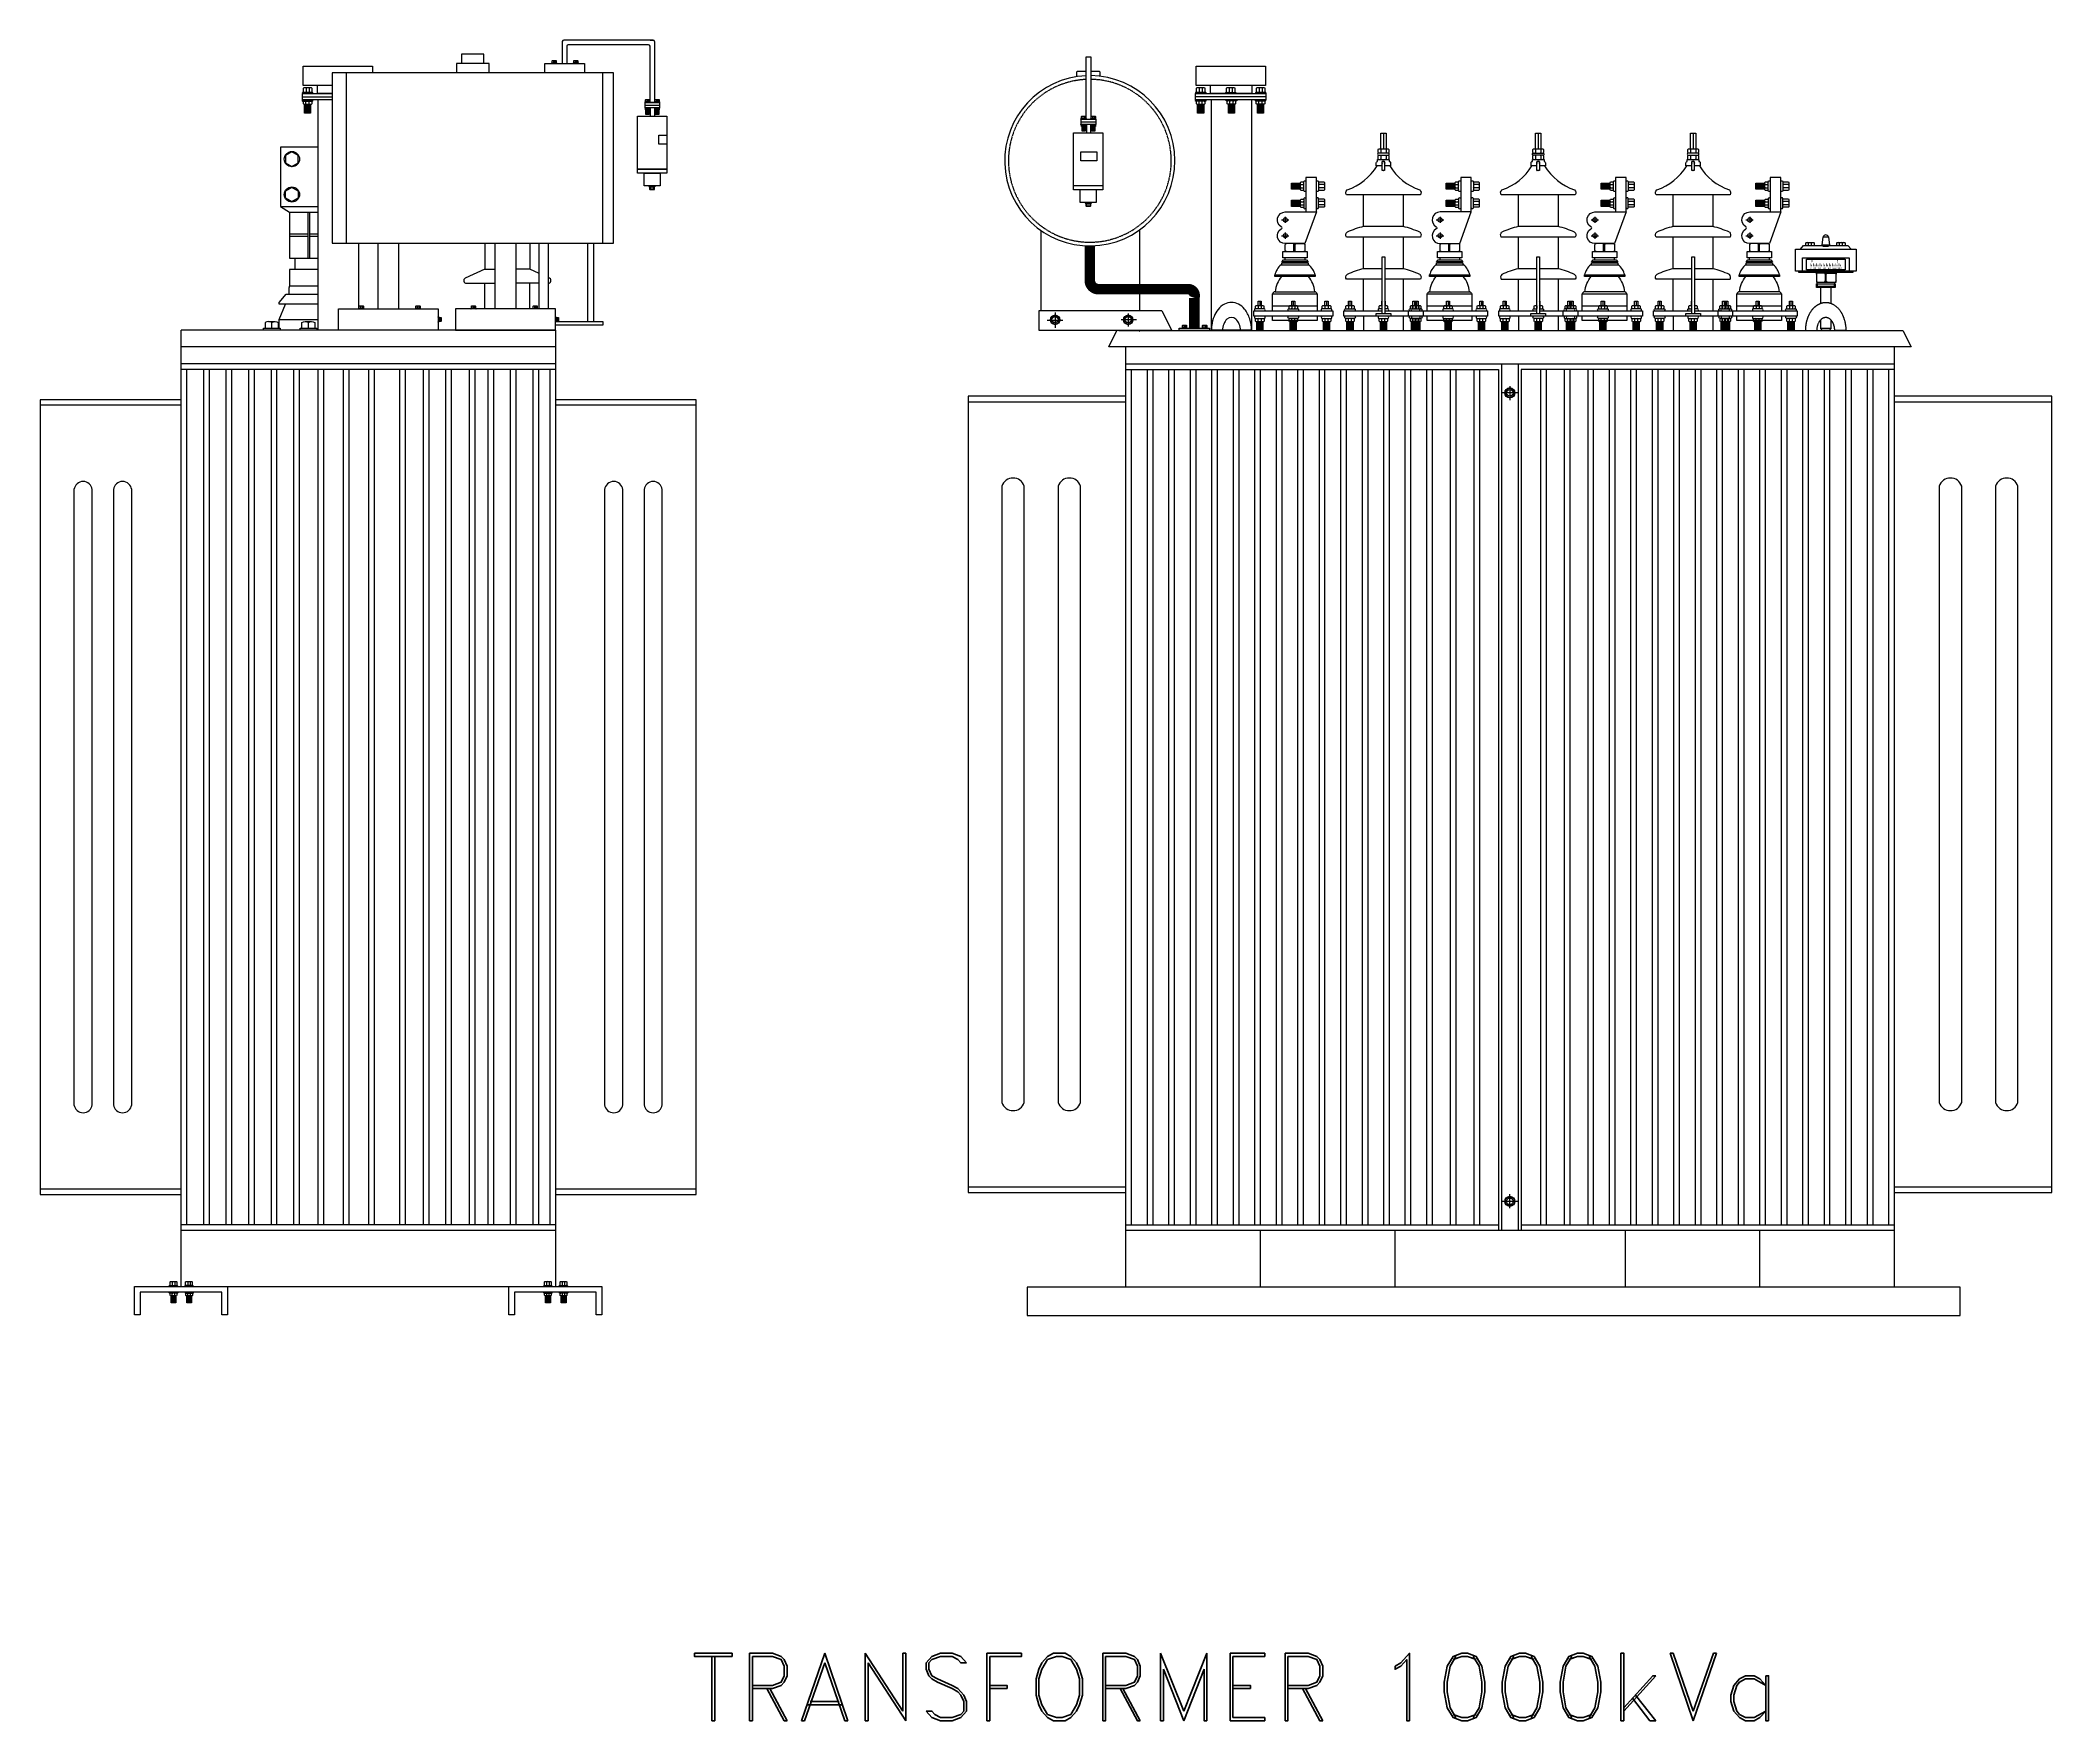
# Model space of a CAD drawing. Header units: millimetres. Extents: x 20927 to 53748, y 38421 to 54891.
# Drawn here: x 21102 to 24675, y 43697 to 46683 of the extents above; entities that cross this region are included whole.
import ezdxf
from ezdxf.enums import TextEntityAlignment as Align

# ---------------------------------------------------------------- set-up
doc = ezdxf.new("R2010")
doc.units = ezdxf.units.MM
doc.linetypes.add('CENTERX2', pattern=[101.6, 63.5, -12.7, 12.7, -12.7])
doc.linetypes.add('DASHEDX2', pattern=[1.5, 1, -0.5])
doc.layers.add('Btrans.', color=2, linetype='Continuous')
doc.layers.add('HIGHT', color=8, linetype='Continuous')
doc.styles.get("Standard").update_dxf_attribs({"font": 'arial.ttf'})
doc.styles.add('tx1', font='romand.shx')

# ---------------------------------------------------------------- blocks, each defined once
blk = doc.blocks.new('A$C6F5A6055-flat-7')
at = {"layer": 'HIGHT'}
for p, q in [((0, 262.6), (0, 223.9)), ((161.5, 265.1), (2.5, 265.1)), ((8.1, 254.5), (8.1, 223.9)), ((153.3, 257), (10.6, 257)), ((155.8, 265.1), (161.5, 265.1)), ((155.8, 154.7), (155.8, 254.5)), ((164, 262.6), (164, 154.7)), ((147, 149.9), (172.7, 149.9)), ((147.1, 155.6), (155.5, 155.6)), ((155.5, 154.7), (147.1, 154.7)), ((147.1, 145.2), (155.5, 145.2)), ((155.5, 144.2), (147.1, 144.2)), ((147.2, 144.2), (155.1, 144.2)), ((155.5, 155.6), (147.5, 155.6)), ((147.6, 159.5), (148.1, 160)), ((147.6, 156.1), (147.6, 159.5)), ((148.1, 155.6), (147.6, 156.1)), ((147.6, 143.8), (148.1, 144.2)), ((147.6, 141.7), (147.6, 143.8)), ((148.1, 160), (149.9, 160)), ((148.1, 155.6), (154.6, 155.6)), ((154.6, 144.2), (148.1, 144.2)), ((149, 154.7), (153.7, 154.7)), ((153.7, 145.2), (149, 145.2)), ((149.5, 160), (149.9, 159.5)), ((149.9, 156.1), (149.5, 155.6)), ((149.9, 143.8), (149.5, 144.2)), ((149.9, 160), (152.7, 160)), ((150.4, 160), (149.9, 159.5)), ((149.9, 159.5), (149.9, 156.1)), ((149.9, 156.1), (150.4, 155.6)), ((149.9, 143.8), (150.4, 144.2)), ((149.9, 141.7), (149.9, 143.8)), ((152.2, 160), (152.7, 159.5)), ((152.7, 156.1), (152.2, 155.6)), ((152.7, 143.8), (152.2, 144.2)), ((152.7, 160), (154.6, 160)), ((153.2, 160), (152.7, 159.5)), ((152.7, 159.5), (152.7, 156.1)), ((152.7, 156.1), (153.2, 155.6)), ((152.7, 143.8), (153.2, 144.2)), ((152.7, 141.7), (152.7, 143.8)), ((154.6, 160), (155.1, 159.5)), ((155.1, 156.1), (154.6, 155.6)), ((154.6, 144.2), (155.1, 143.8)), ((155.1, 159.5), (155.1, 156.1)), ((155.1, 143.8), (155.1, 141.7)), ((164, 154.7), (155.8, 154.7)), ((156.3, 145.2), (156.3, 130.1)), ((163.5, 145.2), (163.5, 130.1)), ((164.3, 155.6), (172.7, 155.6)), ((172.7, 154.7), (164.3, 154.7)), ((164.3, 145.2), (172.7, 145.2)), ((172.7, 144.2), (164.3, 144.2)), ((164.4, 144.2), (172.3, 144.2)), ((172.7, 155.6), (164.7, 155.6)), ((164.8, 159.5), (165.3, 160)), ((164.8, 156.1), (164.8, 159.5)), ((165.3, 155.6), (164.8, 156.1)), ((164.8, 143.8), (165.3, 144.2)), ((164.8, 141.7), (164.8, 143.8)), ((165.3, 160), (167.1, 160)), ((165.3, 155.6), (171.8, 155.6)), ((171.8, 144.2), (165.3, 144.2)), ((166.2, 154.7), (170.9, 154.7)), ((170.9, 145.2), (166.2, 145.2)), ((166.7, 160), (167.1, 159.5)), ((167.1, 156.1), (166.7, 155.6)), ((167.1, 143.8), (166.7, 144.2)), ((167.6, 160), (167.1, 159.5)), ((167.1, 160), (169.9, 160)), ((167.1, 159.5), (167.1, 156.1)), ((167.1, 156.1), (167.6, 155.6)), ((167.1, 143.8), (167.6, 144.2)), ((167.1, 141.7), (167.1, 143.8)), ((169.4, 160), (169.9, 159.5)), ((169.9, 156.1), (169.4, 155.6)), ((169.9, 143.8), (169.4, 144.2)), ((170.4, 160), (169.9, 159.5)), ((169.9, 160), (171.8, 160)), ((169.9, 159.5), (169.9, 156.1)), ((169.9, 156.1), (170.4, 155.6)), ((169.9, 143.8), (170.4, 144.2)), ((169.9, 141.7), (169.9, 143.8)), ((171.8, 160), (172.3, 159.5)), ((172.3, 156.1), (171.8, 155.6)), ((171.8, 144.2), (172.3, 143.8)), ((172.3, 159.5), (172.3, 156.1)), ((172.3, 143.8), (172.3, 141.7)), ((148.1, 141.3), (147.6, 141.7)), ((149.9, 141.3), (148.1, 141.3)), ((148.6, 133.4), (148.6, 141.3)), ((154, 140.9), (148.6, 140.9)), ((154, 140.1), (148.6, 140.1)), ((154, 140.1), (148.6, 140.1)), ((154, 139.2), (148.6, 139.2)), ((154, 139.2), (148.6, 139.2)), ((154, 138.4), (148.6, 138.4)), ((154, 138.4), (148.6, 138.4)), ((154, 137.6), (148.6, 137.6)), ((154, 137.6), (148.6, 137.6)), ((154, 136.7), (148.6, 136.7)), ((154, 136.7), (148.6, 136.7)), ((154, 135.9), (148.6, 135.9)), ((154, 135.9), (148.6, 135.9)), ((154, 135.1), (148.6, 135.1)), ((154, 135.1), (148.6, 135.1)), ((154, 134.2), (148.6, 134.2)), ((154, 134.2), (148.6, 134.2)), ((154, 133.4), (148.6, 133.4)), ((149.5, 141.3), (149.9, 141.7)), ((150.4, 141.3), (149.9, 141.7)), ((152.7, 141.3), (149.9, 141.3)), ((152.2, 141.3), (152.7, 141.7)), ((153.2, 141.3), (152.7, 141.7)), ((154.6, 141.3), (152.7, 141.3)), ((154, 141.3), (154, 133.4)), ((155.1, 141.7), (154.6, 141.3)), ((165.3, 141.3), (164.8, 141.7)), ((167.1, 141.3), (165.3, 141.3)), ((165.8, 133.4), (165.8, 141.3)), ((171.2, 140.9), (165.8, 140.9)), ((171.2, 140.1), (165.8, 140.1)), ((171.2, 140.1), (165.8, 140.1)), ((171.2, 139.2), (165.8, 139.2)), ((171.2, 139.2), (165.8, 139.2)), ((171.2, 138.4), (165.8, 138.4)), ((171.2, 138.4), (165.8, 138.4)), ((171.2, 137.6), (165.8, 137.6)), ((171.2, 137.6), (165.8, 137.6)), ((171.2, 136.7), (165.8, 136.7)), ((171.2, 136.7), (165.8, 136.7)), ((171.2, 135.9), (165.8, 135.9)), ((171.2, 135.9), (165.8, 135.9)), ((171.2, 135.1), (165.8, 135.1)), ((171.2, 135.1), (165.8, 135.1)), ((171.2, 134.2), (165.8, 134.2)), ((171.2, 134.2), (165.8, 134.2)), ((171.2, 133.4), (165.8, 133.4)), ((166.7, 141.3), (167.1, 141.7)), ((167.6, 141.3), (167.1, 141.7)), ((169.9, 141.3), (167.1, 141.3)), ((169.4, 141.3), (169.9, 141.7)), ((170.4, 141.3), (169.9, 141.7)), ((171.8, 141.3), (169.9, 141.3)), ((171.2, 141.3), (171.2, 133.4)), ((172.3, 141.7), (171.8, 141.3)), ((164.6, 6.4), (154.5, 6.4)), ((154.5, 5.3), (164.6, 5.3)), ((164.6, 5.3), (155, 5.3)), ((155.7, 5.3), (155.1, 4.7)), ((155.1, 4.7), (155.1, 0.6)), ((155.1, 0.6), (155.7, 0)), ((155.7, 5.3), (163.5, 5.3)), ((156.8, 6.4), (162.4, 6.4)), ((157.9, 4.7), (157.4, 5.3)), ((157.4, 0), (157.9, 0.6)), ((157.9, 4.7), (158.5, 5.3)), ((157.9, 0.6), (157.9, 4.7)), ((158.5, 0), (157.9, 0.6)), ((161.2, 4.7), (160.7, 5.3)), ((160.7, 0), (161.2, 0.6)), ((161.2, 4.7), (161.8, 5.3)), ((161.2, 0.6), (161.2, 4.7)), ((161.8, 0), (161.2, 0.6)), ((164, 4.7), (163.5, 5.3)), ((163.5, 0), (164, 0.6)), ((164, 0.6), (164, 4.7)), ((155.7, 0), (157.9, 0)), ((157.9, 0), (161.2, 0)), ((161.2, 0), (163.5, 0))]:
    blk.add_line(p, q, dxfattribs=at)
for points in [[(147, 154.7), (172.7, 154.7), (172.7, 145.2), (147, 145.2)], [(133.6, 130.1), (185.6, 130.1), (185.6, 36), (133.6, 36)], [(133.6, 36), (185.6, 36), (185.6, 36), (133.6, 36)], [(133.6, 36), (185.6, 36), (185.6, 28.8), (133.6, 28.8)], [(145.2, 28.8), (173.9, 28.8), (173.9, 6.4), (145.2, 6.4)]]:
    blk.add_lwpolyline(points, close=True, dxfattribs=at)
blk.add_lwpolyline([(185.6, 80.5), (171.3, 80.5), (171.3, 96.7), (185.6, 96.7)], dxfattribs=at)
for centre, radius, start, end in [((2.5, 262.6), 2.5, 90, 180), ((10.6, 254.5), 2.5, 90, 180), ((153.3, 254.5), 2.5, 0, 90), ((161.5, 262.6), 2.5, 0, 90), ((147, 155.2), 0.473, 82.7348, 277.2652), ((147, 144.7), 0.473, 82.7348, 277.2652), ((155.6, 155.2), 0.473, 262.7348, 97.2652), ((155.6, 144.7), 0.473, 262.7348, 97.2652), ((164.2, 155.2), 0.473, 82.7348, 277.2652), ((164.2, 144.7), 0.473, 82.7348, 277.2652), ((172.8, 155.2), 0.473, 262.7348, 97.2652), ((172.8, 144.7), 0.473, 262.7348, 97.2652), ((154.4, 5.8), 0.567, 82.7348, 277.2652), ((164.7, 5.8), 0.567, 262.7348, 97.2652)]:
    blk.add_arc(centre, radius, start, end, dxfattribs=at)

msp = doc.modelspace()

# ---------------------------------------------------------------- linework, layer by layer
at = {"layer": 'Btrans.'}
for p, q in [((21351.9, 46167.9), (21351.9, 44468.7)), ((22017, 46167.9), (21352, 46167.9)), ((22016.9, 46167.9), (22016.9, 44468.7)), ((22016.9, 46137.9), (21351.9, 46137.9)), ((23029.9, 46138), (23029.9, 44467.6)), ((24394.9, 46138), (24394.9, 44467.6)), ((22016.9, 46107.9), (21351.9, 46107.9)), ((22016.9, 46097.9), (21351.9, 46097.9)), ((23029.9, 46108), (24394.9, 46108)), ((23697.4, 46108), (23697.4, 44568.6)), ((23727.4, 46108), (23727.4, 44568.6)), ((21351.9, 46034.1), (21101.9, 46034.1)), ((22266.9, 46034.1), (22016.9, 46034.1)), ((21101.9, 44642.1), (21351.9, 44642.1)), ((22016.9, 44642.1), (22266.9, 44642.1)), ((22749.9, 44645.9), (23029.9, 44645.9)), ((24394.9, 44645.9), (24674.9, 44645.9)), ((21351.9, 44578.7), (22016.9, 44578.7)), ((21351.9, 44568.7), (22016.9, 44568.7)), ((23029.9, 44578.2), (23692.4, 44578.2)), ((23029.9, 44568.6), (24394.9, 44568.6)), ((23268.9, 44568.6), (23268.9, 44467.6)), ((23507.9, 44568.6), (23507.9, 44467.6)), ((23732.4, 44578.2), (24394.9, 44578.2)), ((23916.9, 44568.6), (23916.9, 44467.6)), ((24155.9, 44568.6), (24155.9, 44467.6))]:
    msp.add_line(p, q, dxfattribs=at)
for points in [[(23017.9, 46166.9), (24410.5, 46166.9), (24424.9, 46138), (22999.9, 46138), (23014.4, 46166.9)], [(23029.9, 46098), (23692.4, 46098), (23692.4, 44568.6)], [(21351.9, 46044.1), (21101.9, 46044.1), (21101.9, 44632.1), (21351.9, 44632.1)], [(22016.9, 44632.1), (22266.9, 44632.1), (22266.9, 46044.1), (22016.9, 46044.1)], [(23029.9, 46050.3), (22749.9, 46050.3), (22749.9, 44635.9), (23029.9, 44635.9)], [(22749.9, 46040.3), (23029.9, 46040.3)], [(24394.9, 44635.9), (24674.9, 44635.9), (24674.9, 46050.3), (24394.9, 46050.3)], [(24394.9, 46040.3), (24674.9, 46040.3)], [(21434.4, 44468.7), (21434.4, 44418.7), (21424.4, 44418.7), (21424.4, 44458.7), (21279.4, 44458.7), (21279.4, 44418.7), (21269.4, 44418.7), (21269.4, 44468.7), (22099.4, 44468.7), (22099.4, 44418.7), (22089.4, 44418.7), (22089.4, 44458.7), (21944.4, 44458.7), (21944.4, 44418.7), (21934.4, 44418.7), (21934.4, 44468.7)]]:
    msp.add_lwpolyline(points, dxfattribs=at)
msp.add_lwpolyline([(22854.9, 44417.6), (24512.4, 44417.6), (24512.4, 44467.6), (22854.9, 44467.6)], close=True, dxfattribs=at)
at = {"layer": 'HIGHT'}
for p, q in [((22013.4, 46646.1), (22013.4, 46642.6)), ((22016.2, 46646.1), (22016.2, 46642.6)), ((22051.9, 46646.1), (22051.9, 46642.6)), ((22054.7, 46646.1), (22054.7, 46642.6)), ((21575.1, 46598.5), (21574.1, 46597.5)), ((21580.6, 46598.5), (21579.7, 46597.5)), ((23159.5, 46598.5), (23160.5, 46597.6)), ((23166, 46597.6), (23166, 46590.7)), ((23213.7, 46597.6), (23213.7, 46590.7)), ((23219.3, 46597.6), (23219.3, 46590.7)), ((23267.1, 46597.7), (23267.1, 46590.8)), ((23272.6, 46597.7), (23272.6, 46590.8)), ((21582.2, 46567.9), (21571.4, 46567.9)), ((21582.2, 46566.2), (21571.4, 46566.2)), ((21582.2, 46564.5), (21571.4, 46564.5)), ((21582.2, 46562.8), (21571.4, 46562.8)), ((21582.2, 46561.2), (21571.4, 46561.2)), ((21582.2, 46559.5), (21571.4, 46559.5)), ((21582.2, 46557.8), (21571.4, 46557.8)), ((21582.2, 46556.1), (21571.4, 46556.1)), ((21574, 46573.6), (21575, 46574.5)), ((21575, 46568.6), (21574, 46569.5)), ((21574.1, 46590.7), (21575.1, 46589.7)), ((21579.5, 46573.6), (21580.5, 46574.5)), ((21580.5, 46568.6), (21579.5, 46569.5)), ((21579.7, 46590.7), (21580.6, 46589.7)), ((23168.5, 46567.9), (23157.7, 46567.9)), ((23168.5, 46566.2), (23157.7, 46566.2)), ((23168.5, 46564.6), (23157.7, 46564.6)), ((23168.5, 46562.9), (23157.7, 46562.9)), ((23168.5, 46561.2), (23157.7, 46561.2)), ((23168.5, 46559.6), (23157.7, 46559.6)), ((23168.5, 46557.9), (23157.7, 46557.9)), ((23168.5, 46556.2), (23157.7, 46556.2)), ((23160.4, 46573.6), (23159.4, 46574.6)), ((23159.4, 46568.6), (23160.4, 46569.6)), ((23160.5, 46590.7), (23159.5, 46589.8)), ((23165.9, 46569.6), (23165.9, 46573.6)), ((23223.3, 46568.1), (23212.5, 46568.1)), ((23223.3, 46566.4), (23212.5, 46566.4)), ((23223.3, 46564.8), (23212.5, 46564.8)), ((23223.3, 46563.1), (23212.5, 46563.1)), ((23223.3, 46561.4), (23212.5, 46561.4)), ((23223.3, 46559.7), (23212.5, 46559.7)), ((23223.3, 46558.1), (23212.5, 46558.1)), ((23223.3, 46556.4), (23212.5, 46556.4)), ((23215.1, 46569.7), (23215.1, 46573.8)), ((23220.6, 46569.7), (23220.6, 46573.8)), ((23274.9, 46568.3), (23264.1, 46568.3)), ((23274.9, 46566.6), (23264.1, 46566.6)), ((23274.9, 46564.9), (23264.1, 46564.9)), ((23274.9, 46563.2), (23264.1, 46563.2)), ((23274.9, 46561.6), (23264.1, 46561.6)), ((23274.9, 46559.9), (23264.1, 46559.9)), ((23274.9, 46558.2), (23264.1, 46558.2)), ((23274.9, 46556.5), (23264.1, 46556.5)), ((23266.7, 46569.9), (23266.7, 46574)), ((23272.3, 46569.9), (23272.3, 46574)), ((21582.2, 46554.5), (21571.4, 46554.5)), ((22951, 46537.7), (22976.7, 46537.7)), ((22957.9, 46528.7), (22952.5, 46528.7)), ((22957.9, 46527.9), (22952.5, 46527.9)), ((22957.9, 46527), (22952.5, 46527)), ((22957.9, 46526.2), (22952.5, 46526.2)), ((22957.9, 46525.4), (22952.5, 46525.4)), ((22957.9, 46524.5), (22952.5, 46524.5)), ((22957.9, 46523.7), (22952.5, 46523.7)), ((22957.9, 46522.9), (22952.5, 46522.9)), ((22957.9, 46522), (22952.5, 46522)), ((22953.9, 46531.6), (22953.4, 46532)), ((22953.9, 46547.3), (22953.9, 46543.9)), ((22954.3, 46529.1), (22953.9, 46529.5)), ((22956.6, 46531.6), (22956.1, 46532)), ((22956.1, 46529.1), (22956.6, 46529.5)), ((22956.6, 46547.3), (22956.6, 46543.9)), ((22960.2, 46533), (22960.2, 46517.9)), ((22967.4, 46533), (22967.4, 46517.9)), ((22975.1, 46528.7), (22969.7, 46528.7)), ((22975.1, 46527.9), (22969.7, 46527.9)), ((22975.1, 46527), (22969.7, 46527)), ((22975.1, 46526.2), (22969.7, 46526.2)), ((22975.1, 46525.4), (22969.7, 46525.4)), ((22975.1, 46524.5), (22969.7, 46524.5)), ((22975.1, 46523.7), (22969.7, 46523.7)), ((22975.1, 46522.9), (22969.7, 46522.9)), ((22975.1, 46522), (22969.7, 46522)), ((22971.1, 46547.3), (22971.1, 46543.9)), ((22971.1, 46531.6), (22971.5, 46532)), ((22971.5, 46529.1), (22971.1, 46529.5)), ((22973.8, 46531.6), (22973.3, 46532)), ((22973.3, 46529.1), (22973.8, 46529.5)), ((22973.8, 46547.3), (22973.8, 46543.9)), ((23168.5, 46554.5), (23157.7, 46554.5)), ((23223.3, 46554.7), (23212.5, 46554.7)), ((23274.9, 46554.9), (23264.1, 46554.9)), ((23483.1, 46488.6), (23483.1, 46483)), ((23487.8, 46517.6), (23487.8, 46489.5)), ((23493.4, 46489.5), (23492.5, 46488.6)), ((23758.1, 46488.6), (23758.1, 46483)), ((23762.8, 46517.6), (23762.8, 46489.5)), ((23767.5, 46488.6), (23767.5, 46483)), ((24033.1, 46488.6), (24033.1, 46483)), ((24037.8, 46517.6), (24037.8, 46489.5)), ((24042.5, 46488.6), (24042.5, 46483)), ((23483.1, 46477.3), (23483.1, 46471.7)), ((23485.5, 46451.4), (23485.5, 46466.6)), ((23492.5, 46483), (23493.4, 46482)), ((23493.4, 46478.3), (23492.5, 46477.3)), ((23492.5, 46471.7), (23493.4, 46470.8)), ((23758.1, 46471.7), (23757.2, 46470.8)), ((23760.5, 46451.4), (23760.5, 46466.6)), ((23767.5, 46471.7), (23766.5, 46470.8)), ((24033.1, 46477.3), (24033.1, 46471.7)), ((24035.5, 46451.4), (24035.5, 46466.6)), ((24042.5, 46477.3), (24042.5, 46471.7)), ((23326.2, 46418), (23326.2, 46428.8)), ((23327.9, 46418), (23327.9, 46428.8)), ((23329.5, 46418), (23329.5, 46428.8)), ((23331.2, 46418), (23331.2, 46428.8)), ((23332.9, 46418), (23332.9, 46428.8)), ((23334.6, 46418), (23334.6, 46428.8)), ((23336.2, 46418), (23336.2, 46428.8)), ((23337.9, 46418), (23337.9, 46428.8)), ((23339.6, 46418), (23339.6, 46428.8)), ((23340.3, 46425.2), (23341.2, 46426.1)), ((23345.3, 46426.1), (23346.2, 46425.2)), ((23345.3, 46420.6), (23346.2, 46421.5)), ((23382.2, 46426.1), (23373.4, 46426.1)), ((23382.2, 46420.6), (23373.4, 46420.6)), ((23601.2, 46418), (23601.2, 46428.8)), ((23602.9, 46418), (23602.9, 46428.8)), ((23604.5, 46418), (23604.5, 46428.8)), ((23606.2, 46418), (23606.2, 46428.8)), ((23607.9, 46418), (23607.9, 46428.8)), ((23609.6, 46418), (23609.6, 46428.8)), ((23611.2, 46418), (23611.2, 46428.8)), ((23612.9, 46418), (23612.9, 46428.8)), ((23614.6, 46418), (23614.6, 46428.8)), ((23615.3, 46427), (23616.2, 46426.1)), ((23615.3, 46421.5), (23616.2, 46420.6)), ((23620.3, 46426.1), (23621.2, 46427)), ((23648.4, 46426.1), (23647.5, 46427)), ((23648.4, 46420.6), (23647.5, 46421.5)), ((23658.1, 46427), (23657.2, 46426.1)), ((23658.1, 46419.6), (23657.2, 46420.6)), ((23876.2, 46418), (23876.2, 46428.8)), ((23877.9, 46418), (23877.9, 46428.8)), ((23879.5, 46418), (23879.5, 46428.8)), ((23881.2, 46418), (23881.2, 46428.8)), ((23882.9, 46418), (23882.9, 46428.8)), ((23884.6, 46418), (23884.6, 46428.8)), ((23886.2, 46418), (23886.2, 46428.8)), ((23887.9, 46418), (23887.9, 46428.8)), ((23889.6, 46418), (23889.6, 46428.8)), ((23890.3, 46425.2), (23891.2, 46426.1)), ((23895.3, 46426.1), (23896.2, 46425.2)), ((23895.3, 46420.6), (23896.2, 46421.5)), ((23923.4, 46426.1), (23922.5, 46425.2)), ((23923.4, 46420.6), (23922.5, 46419.6)), ((23933.1, 46425.2), (23932.2, 46426.1)), ((23933.1, 46421.5), (23932.2, 46420.6)), ((24151.2, 46418), (24151.2, 46428.8)), ((24152.9, 46418), (24152.9, 46428.8)), ((24154.5, 46418), (24154.5, 46428.8)), ((24156.2, 46418), (24156.2, 46428.8)), ((24157.9, 46418), (24157.9, 46428.8)), ((24159.6, 46418), (24159.6, 46428.8)), ((24161.2, 46418), (24161.2, 46428.8)), ((24162.9, 46418), (24162.9, 46428.8)), ((24164.6, 46418), (24164.6, 46428.8)), ((24166.2, 46426.1), (24170.3, 46426.1)), ((24166.2, 46420.6), (24170.3, 46420.6)), ((24198.4, 46426.1), (24197.5, 46427)), ((24198.4, 46420.6), (24197.5, 46421.5)), ((24208.1, 46427), (24207.2, 46426.1)), ((24208.1, 46419.6), (24207.2, 46420.6)), ((21529, 46387.5), (21595.9, 46387.5)), ((21544.5, 46377.5), (21595.9, 46377.5)), ((21577.5, 46377.5), (21577.5, 46295.5)), ((21580.5, 46377.5), (21580.5, 46295.5)), ((22961.8, 46392.5), (22962.4, 46393.1)), ((22962.4, 46387.8), (22961.8, 46388.4)), ((22965.1, 46392.5), (22964.6, 46393.1)), ((22964.6, 46387.8), (22965.1, 46388.4)), ((23326.2, 46387.5), (23326.2, 46398.3)), ((23327.9, 46387.5), (23327.9, 46398.3)), ((23329.5, 46387.5), (23329.5, 46398.3)), ((23331.2, 46387.5), (23331.2, 46398.3)), ((23332.9, 46387.5), (23332.9, 46398.3)), ((23334.6, 46387.5), (23334.6, 46398.3)), ((23336.2, 46387.5), (23336.2, 46398.3)), ((23337.9, 46387.5), (23337.9, 46398.3)), ((23339.6, 46387.5), (23339.6, 46398.3)), ((23340.3, 46394.7), (23341.2, 46395.6)), ((23340.3, 46391), (23341.2, 46390.1)), ((23345.3, 46395.6), (23346.2, 46394.7)), ((23345.3, 46390.1), (23346.2, 46391)), ((23382.2, 46396), (23373.4, 46396)), ((23382.2, 46390.5), (23373.4, 46390.5)), ((23601.2, 46387.5), (23601.2, 46398.3)), ((23602.9, 46387.5), (23602.9, 46398.3)), ((23604.5, 46387.5), (23604.5, 46398.3)), ((23606.2, 46387.5), (23606.2, 46398.3)), ((23607.9, 46387.5), (23607.9, 46398.3)), ((23609.6, 46387.5), (23609.6, 46398.3)), ((23611.2, 46387.5), (23611.2, 46398.3)), ((23612.9, 46387.5), (23612.9, 46398.3)), ((23614.6, 46387.5), (23614.6, 46398.3)), ((23615.3, 46396.6), (23616.2, 46395.6)), ((23616.2, 46390.1), (23620.3, 46390.1)), ((23620.3, 46395.6), (23621.2, 46396.6)), ((23648.4, 46396), (23647.5, 46396.9)), ((23648.4, 46390.5), (23647.5, 46389.5)), ((23658.1, 46396.9), (23657.2, 46396)), ((23658.1, 46389.5), (23657.2, 46390.5)), ((23876.2, 46387.5), (23876.2, 46398.3)), ((23877.9, 46387.5), (23877.9, 46398.3)), ((23879.5, 46387.5), (23879.5, 46398.3)), ((23881.2, 46387.5), (23881.2, 46398.3)), ((23882.9, 46387.5), (23882.9, 46398.3)), ((23884.6, 46387.5), (23884.6, 46398.3)), ((23886.2, 46387.5), (23886.2, 46398.3)), ((23887.9, 46387.5), (23887.9, 46398.3)), ((23889.6, 46387.5), (23889.6, 46398.3)), ((23890.3, 46394.7), (23891.2, 46395.6)), ((23890.3, 46391), (23891.2, 46390.1)), ((23895.3, 46395.6), (23896.2, 46394.7)), ((23895.3, 46390.1), (23896.2, 46391)), ((23923.4, 46396), (23922.5, 46395.1)), ((23923.4, 46390.5), (23922.5, 46391.4)), ((23933.1, 46395.1), (23932.2, 46396)), ((23933.1, 46391.4), (23932.2, 46390.5)), ((24151.2, 46387.5), (24151.2, 46398.3)), ((24152.9, 46387.5), (24152.9, 46398.3)), ((24154.5, 46387.5), (24154.5, 46398.3)), ((24156.2, 46387.5), (24156.2, 46398.3)), ((24157.9, 46387.5), (24157.9, 46398.3)), ((24159.6, 46387.5), (24159.6, 46398.3)), ((24161.2, 46387.5), (24161.2, 46398.3)), ((24162.9, 46387.5), (24162.9, 46398.3)), ((24164.6, 46387.5), (24164.6, 46398.3)), ((24166.2, 46395.6), (24170.3, 46395.6)), ((24166.2, 46390.1), (24170.3, 46390.1)), ((24198.4, 46396), (24197.5, 46396.9)), ((24207.2, 46390.5), (24198.4, 46390.5)), ((24208.1, 46396.9), (24207.2, 46396)), ((22879.9, 46202.7), (22879.9, 46344.5)), ((23054.6, 46345.7), (23054.6, 46249.8)), ((21544.5, 46338.6), (21577.5, 46338.6)), ((21544.5, 46334.5), (21577.5, 46334.5)), ((21580.5, 46338.6), (21595.9, 46338.6)), ((21580.5, 46334.5), (21595.9, 46334.5)), ((24242.9, 46322.7), (24241.9, 46323.6)), ((24241.9, 46317.7), (24242.9, 46318.6)), ((24248.4, 46322.7), (24247.5, 46323.6)), ((24247.5, 46317.7), (24248.4, 46318.6)), ((24297.7, 46318.6), (24297.7, 46322.7)), ((24303.3, 46318.6), (24303.3, 46322.7)), ((21988, 46268.5), (21971.7, 46275.8)), ((21891.7, 46205.4), (21891.7, 46250.8)), ((21988, 46250.8), (21947.1, 46250.8)), ((21971.7, 46205.4), (21971.7, 46250.8)), ((23452.6, 46201.7), (23452.6, 46258)), ((23522.9, 46258), (23522.9, 46201.7)), ((23727.6, 46201.7), (23727.6, 46258)), ((23797.9, 46258), (23797.9, 46201.7)), ((24002.6, 46201.7), (24002.6, 46258)), ((24072.9, 46258), (24072.9, 46201.7)), ((24257.1, 46267), (24257.1, 46268.9)), ((21670.5, 46210.7), (21670.9, 46210.2)), ((21670.9, 46206.8), (21670.5, 46206.3)), ((21674.2, 46210.7), (21673.7, 46210.2)), ((21673.7, 46206.8), (21674.2, 46206.3)), ((21771.1, 46210.7), (21771.5, 46210.2)), ((21771.5, 46206.8), (21771.1, 46206.3)), ((21774.8, 46210.7), (21774.3, 46210.2)), ((21774.3, 46206.8), (21774.8, 46206.3)), ((21869.6, 46210.7), (21870.1, 46210.2)), ((21870.1, 46206.8), (21869.6, 46206.3)), ((21873.3, 46210.7), (21872.9, 46210.2)), ((21872.9, 46206.8), (21873.3, 46206.3)), ((21979.3, 46210.7), (21979.7, 46210.2)), ((21979.7, 46206.8), (21979.3, 46206.3)), ((21983, 46210.7), (21982.5, 46210.2)), ((21982.5, 46206.8), (21983, 46206.3)), ((23054.6, 46231.1), (23054.6, 46202.7)), ((23266.3, 46211.4), (23265.3, 46210.5)), ((23265.3, 46206.4), (23266.3, 46205.5)), ((23268.1, 46219), (23268.1, 46211.4)), ((23271.8, 46211.4), (23270.9, 46210.5)), ((23270.9, 46206.4), (23271.8, 46205.5)), ((23325.8, 46211.4), (23324.8, 46210.5)), ((23324.8, 46206.4), (23325.8, 46205.5)), ((23327.6, 46219), (23327.6, 46211.4)), ((23331.3, 46211.4), (23330.4, 46210.5)), ((23330.4, 46206.4), (23331.3, 46205.5)), ((23384.8, 46211.4), (23383.9, 46210.5)), ((23383.9, 46206.4), (23384.8, 46205.5)), ((23386.7, 46219), (23386.7, 46211.4)), ((23388.5, 46211.4), (23389.4, 46210.5)), ((23389.4, 46206.4), (23390.3, 46205.5)), ((23424.5, 46211.4), (23425.5, 46210.5)), ((23425.5, 46206.4), (23424.5, 46205.5)), ((23428.3, 46219), (23428.3, 46211.4)), ((23430.1, 46211.4), (23431, 46210.5)), ((23431, 46206.4), (23432, 46205.5)), ((23484.1, 46211.4), (23485, 46210.5)), ((23485, 46206.4), (23484.1, 46205.5)), ((23487.8, 46219), (23487.8, 46219)), ((23487.8, 46211.4), (23487.8, 46211.4)), ((23491.5, 46211.4), (23490.5, 46210.5)), ((23490.5, 46206.4), (23491.5, 46205.5)), ((23532.3, 46192.3), (23532.3, 46201.7)), ((23540.3, 46210.5), (23540.3, 46206.4)), ((23543.1, 46219), (23543.1, 46211.4)), ((23543.1, 46211.4), (23544, 46210.5)), ((23544, 46211.4), (23544, 46219)), ((23544, 46206.4), (23545, 46205.5)), ((23545.9, 46219), (23545.9, 46211.4)), ((23545.9, 46210.5), (23545.9, 46206.4)), ((23546.8, 46219), (23546.8, 46211.4)), ((23550.5, 46211.4), (23549.6, 46210.5)), ((23549.6, 46206.4), (23550.5, 46205.5)), ((23558.1, 46201.7), (23558.1, 46192.3)), ((23599.8, 46210.5), (23599.8, 46206.4)), ((23602.6, 46219), (23602.6, 46211.4)), ((23605.4, 46210.5), (23605.4, 46206.4)), ((23658.9, 46210.5), (23658.9, 46206.4)), ((23661.7, 46219), (23661.7, 46211.4)), ((23664.4, 46210.5), (23664.4, 46206.4)), ((23699.5, 46211.4), (23700.5, 46210.5)), ((23700.5, 46206.4), (23699.5, 46205.5)), ((23703.3, 46219), (23703.3, 46211.4)), ((23705.1, 46211.4), (23706, 46210.5)), ((23706, 46206.4), (23707, 46205.5)), ((23759.1, 46211.4), (23760, 46210.5)), ((23760, 46206.4), (23759.1, 46205.5)), ((23762.8, 46219), (23762.8, 46219)), ((23762.8, 46211.4), (23762.8, 46211.4)), ((23766.5, 46211.4), (23765.5, 46210.5)), ((23765.5, 46206.4), (23766.5, 46205.5)), ((23807.3, 46192.3), (23807.3, 46201.7)), ((23816.3, 46211.4), (23815.3, 46210.5)), ((23815.3, 46206.4), (23816.3, 46205.5)), ((23818.1, 46219), (23818.1, 46211.4)), ((23818.1, 46211.4), (23819, 46210.5)), ((23819, 46211.4), (23819, 46219)), ((23819, 46206.4), (23820, 46205.5)), ((23820.9, 46219), (23820.9, 46211.4)), ((23821.8, 46211.4), (23820.9, 46210.5)), ((23820.9, 46206.4), (23821.8, 46205.5)), ((23821.8, 46219), (23821.8, 46211.4)), ((23825.5, 46211.4), (23824.6, 46210.5)), ((23824.6, 46206.4), (23825.5, 46205.5)), ((23833.1, 46201.7), (23833.1, 46192.3)), ((23875.8, 46211.4), (23874.8, 46210.5)), ((23874.8, 46206.4), (23875.8, 46205.5)), ((23877.6, 46219), (23877.6, 46211.4)), ((23881.3, 46211.4), (23880.4, 46210.5)), ((23880.4, 46206.4), (23881.3, 46205.5)), ((23932.9, 46211.4), (23933.9, 46210.5)), ((23933.9, 46206.4), (23932.9, 46205.5)), ((23936.7, 46219), (23936.7, 46211.4)), ((23940.3, 46211.4), (23939.4, 46210.5)), ((23939.4, 46206.4), (23940.3, 46205.5)), ((23974.5, 46211.4), (23975.5, 46210.5)), ((23975.5, 46206.4), (23974.5, 46205.5)), ((23978.3, 46219), (23978.3, 46211.4)), ((23980.1, 46211.4), (23981, 46210.5)), ((23981, 46206.4), (23982, 46205.5)), ((24034.1, 46211.4), (24035, 46210.5)), ((24035, 46206.4), (24034.1, 46205.5)), ((24037.8, 46219), (24037.8, 46219)), ((24037.8, 46211.4), (24037.8, 46211.4)), ((24041.5, 46211.4), (24040.5, 46210.5)), ((24040.5, 46206.4), (24041.5, 46205.5)), ((24082.3, 46192.3), (24082.3, 46201.7)), ((24090.3, 46210.5), (24090.3, 46206.4)), ((24093.1, 46219), (24093.1, 46211.4)), ((24093.1, 46211.4), (24094, 46210.5)), ((24094, 46211.4), (24094, 46219)), ((24094, 46206.4), (24095, 46205.5)), ((24095.9, 46219), (24095.9, 46211.4)), ((24095.9, 46210.5), (24095.9, 46206.4)), ((24096.8, 46219), (24096.8, 46211.4)), ((24100.5, 46211.4), (24099.6, 46210.5)), ((24099.6, 46206.4), (24100.5, 46205.5)), ((24108.1, 46201.7), (24108.1, 46192.3)), ((24149.8, 46210.5), (24149.8, 46206.4)), ((24152.6, 46219), (24152.6, 46211.4)), ((24154.4, 46211.4), (24155.4, 46210.5)), ((24155.4, 46206.4), (24154.4, 46205.5)), ((24208.9, 46210.5), (24208.9, 46206.4)), ((24211.7, 46219), (24211.7, 46211.4)), ((24214.4, 46210.5), (24214.4, 46206.4)), ((21507.5, 46183), (21519, 46183)), ((21526.5, 46186.5), (21595.9, 46186.5)), ((21572.5, 46183), (21584, 46183)), ((21578.2, 46171.2), (21578.2, 46181.4)), ((21810.2, 46188), (21809.8, 46188.5)), ((21810.2, 46185.2), (21809.8, 46184.8)), ((21814.1, 46188.5), (21813.7, 46188)), ((21814.1, 46184.8), (21813.7, 46185.2)), ((22018.4, 46188), (22018, 46188.5)), ((22018.4, 46185.2), (22018, 46184.8)), ((22022.4, 46188.5), (22021.9, 46188)), ((22022.4, 46184.8), (22021.9, 46185.2)), ((23091.9, 46167.6), (23111.6, 46167.6)), ((23133, 46172.4), (23132.6, 46171.9)), ((23133.5, 46176.3), (23133, 46175.8)), ((23135.3, 46176.3), (23135.8, 46175.8)), ((23135.8, 46172.4), (23135.3, 46171.9)), ((23143.5, 46167.6), (23163.2, 46167.6)), ((23168.5, 46176.3), (23169, 46175.8)), ((23169, 46172.4), (23168.5, 46171.9)), ((23172.2, 46176.3), (23171.8, 46175.8)), ((23171.8, 46172.4), (23172.2, 46171.9)), ((23273.7, 46181.9), (23262.8, 46181.9)), ((23273.7, 46180.3), (23262.8, 46180.3)), ((23273.7, 46178.6), (23262.8, 46178.6)), ((23273.7, 46176.9), (23262.8, 46176.9)), ((23273.7, 46175.2), (23262.8, 46175.2)), ((23273.7, 46173.6), (23262.8, 46173.6)), ((23273.7, 46171.9), (23262.8, 46171.9)), ((23273.7, 46170.2), (23262.8, 46170.2)), ((23273.7, 46168.5), (23262.8, 46168.5)), ((23266.4, 46182.6), (23265.5, 46183.6)), ((23271, 46183.6), (23271, 46187.6)), ((23333, 46181.9), (23322.2, 46181.9)), ((23333, 46180.3), (23322.2, 46180.3)), ((23333, 46178.6), (23322.2, 46178.6)), ((23333, 46176.9), (23322.2, 46176.9)), ((23333, 46175.2), (23322.2, 46175.2)), ((23333, 46173.6), (23322.2, 46173.6)), ((23333, 46171.9), (23322.2, 46171.9)), ((23333, 46170.2), (23322.2, 46170.2)), ((23333, 46168.5), (23322.2, 46168.5)), ((23325.8, 46182.6), (23324.8, 46183.6)), ((23331.3, 46182.6), (23330.4, 46183.6)), ((23392.2, 46181.9), (23381.4, 46181.9)), ((23392.2, 46180.3), (23381.4, 46180.3)), ((23392.2, 46178.6), (23381.4, 46178.6)), ((23392.2, 46176.9), (23381.4, 46176.9)), ((23392.2, 46175.2), (23381.4, 46175.2)), ((23392.2, 46173.6), (23381.4, 46173.6)), ((23392.2, 46171.9), (23381.4, 46171.9)), ((23392.2, 46170.2), (23381.4, 46170.2)), ((23392.2, 46168.5), (23381.4, 46168.5)), ((23385, 46182.6), (23384.1, 46183.6)), ((23389.6, 46183.6), (23389.6, 46187.6)), ((23433.8, 46181.9), (23423, 46181.9)), ((23433.8, 46180.3), (23423, 46180.3)), ((23433.8, 46178.6), (23423, 46178.6)), ((23433.8, 46176.9), (23423, 46176.9)), ((23433.8, 46175.2), (23423, 46175.2)), ((23433.8, 46173.6), (23423, 46173.6)), ((23433.8, 46171.9), (23423, 46171.9)), ((23433.8, 46170.2), (23423, 46170.2)), ((23433.8, 46168.5), (23423, 46168.5)), ((23425.7, 46183.6), (23425.7, 46187.6)), ((23431.2, 46187.6), (23432.1, 46188.6)), ((23432.1, 46182.6), (23431.2, 46183.6)), ((23452.6, 46192.3), (23452.6, 46166.7)), ((23493.2, 46181.9), (23482.4, 46181.9)), ((23493.2, 46180.3), (23482.4, 46180.3)), ((23493.2, 46178.6), (23482.4, 46178.6)), ((23493.2, 46176.9), (23482.4, 46176.9)), ((23493.2, 46175.2), (23482.4, 46175.2)), ((23493.2, 46173.6), (23482.4, 46173.6)), ((23493.2, 46171.9), (23482.4, 46171.9)), ((23493.2, 46170.2), (23482.4, 46170.2)), ((23493.2, 46168.5), (23482.4, 46168.5)), ((23485, 46183.6), (23485, 46187.6)), ((23490.5, 46183.6), (23490.5, 46187.6)), ((23522.9, 46192.5), (23522.9, 46166.7)), ((23552.4, 46181.9), (23537.8, 46181.9)), ((23552.4, 46180.3), (23537.8, 46180.3)), ((23552.4, 46178.6), (23537.8, 46178.6)), ((23552.4, 46176.9), (23537.8, 46176.9)), ((23552.4, 46175.2), (23537.8, 46175.2)), ((23552.4, 46173.6), (23537.8, 46173.6)), ((23552.4, 46171.9), (23537.8, 46171.9)), ((23552.4, 46170.2), (23537.8, 46170.2)), ((23552.4, 46168.5), (23537.8, 46168.5)), ((23540.5, 46187.6), (23541.4, 46188.6)), ((23541.6, 46166.9), (23541.6, 46182.6)), ((23544.2, 46183.6), (23544.2, 46187.6)), ((23545.1, 46182.6), (23546, 46183.6)), ((23546, 46187.6), (23547, 46188.6)), ((23548.7, 46182.6), (23548.7, 46166.9)), ((23549.7, 46183.6), (23549.7, 46187.6)), ((23608, 46181.9), (23597.2, 46181.9)), ((23608, 46180.3), (23597.2, 46180.3)), ((23608, 46178.6), (23597.2, 46178.6)), ((23608, 46176.9), (23597.2, 46176.9)), ((23608, 46175.2), (23597.2, 46175.2)), ((23608, 46173.6), (23597.2, 46173.6)), ((23608, 46171.9), (23597.2, 46171.9)), ((23608, 46170.2), (23597.2, 46170.2)), ((23608, 46168.5), (23597.2, 46168.5)), ((23599.8, 46187.6), (23598.9, 46188.6)), ((23598.9, 46182.6), (23599.8, 46183.6)), ((23605.4, 46187.6), (23604.4, 46188.6)), ((23604.4, 46182.6), (23605.4, 46183.6)), ((23667.2, 46181.9), (23656.4, 46181.9)), ((23667.2, 46180.3), (23656.4, 46180.3)), ((23667.2, 46178.6), (23656.4, 46178.6)), ((23667.2, 46176.9), (23656.4, 46176.9)), ((23667.2, 46175.2), (23656.4, 46175.2)), ((23667.2, 46173.6), (23656.4, 46173.6)), ((23667.2, 46171.9), (23656.4, 46171.9)), ((23667.2, 46170.2), (23656.4, 46170.2)), ((23667.2, 46168.5), (23656.4, 46168.5)), ((23659.1, 46187.6), (23658.1, 46188.6)), ((23658.1, 46182.6), (23659.1, 46183.6)), ((23664.6, 46187.6), (23665.5, 46188.6)), ((23665.5, 46182.6), (23664.6, 46183.6)), ((23708.8, 46181.9), (23698, 46181.9)), ((23708.8, 46180.3), (23698, 46180.3)), ((23708.8, 46178.6), (23698, 46178.6)), ((23708.8, 46176.9), (23698, 46176.9)), ((23708.8, 46175.2), (23698, 46175.2)), ((23708.8, 46173.6), (23698, 46173.6)), ((23708.8, 46171.9), (23698, 46171.9)), ((23708.8, 46170.2), (23698, 46170.2)), ((23708.8, 46168.5), (23698, 46168.5)), ((23700.7, 46183.6), (23700.7, 46187.6)), ((23706.2, 46187.6), (23707.1, 46188.6)), ((23707.1, 46182.6), (23706.2, 46183.6)), ((23727.6, 46192.3), (23727.6, 46166.7)), ((23768.2, 46181.9), (23757.4, 46181.9)), ((23768.2, 46180.3), (23757.4, 46180.3)), ((23768.2, 46178.6), (23757.4, 46178.6)), ((23768.2, 46176.9), (23757.4, 46176.9)), ((23768.2, 46175.2), (23757.4, 46175.2)), ((23768.2, 46173.6), (23757.4, 46173.6)), ((23768.2, 46171.9), (23757.4, 46171.9)), ((23768.2, 46170.2), (23757.4, 46170.2)), ((23768.2, 46168.5), (23757.4, 46168.5)), ((23760, 46183.6), (23760, 46187.6)), ((23765.5, 46183.6), (23765.5, 46187.6)), ((23797.9, 46192.5), (23797.9, 46166.7)), ((23827.4, 46181.9), (23812.8, 46181.9)), ((23827.4, 46180.3), (23812.8, 46180.3)), ((23827.4, 46178.6), (23812.8, 46178.6)), ((23827.4, 46176.9), (23812.8, 46176.9)), ((23827.4, 46175.2), (23812.8, 46175.2)), ((23827.4, 46173.6), (23812.8, 46173.6)), ((23827.4, 46171.9), (23812.8, 46171.9)), ((23827.4, 46170.2), (23812.8, 46170.2)), ((23827.4, 46168.5), (23812.8, 46168.5)), ((23816.4, 46182.6), (23815.5, 46183.6)), ((23816.6, 46166.9), (23816.6, 46182.6)), ((23819.2, 46183.6), (23819.2, 46187.6)), ((23821, 46183.6), (23821, 46187.6)), ((23823.7, 46182.6), (23823.7, 46166.9)), ((23824.7, 46183.6), (23824.7, 46187.6)), ((23883, 46181.9), (23872.2, 46181.9)), ((23883, 46180.3), (23872.2, 46180.3)), ((23883, 46178.6), (23872.2, 46178.6)), ((23883, 46176.9), (23872.2, 46176.9)), ((23883, 46175.2), (23872.2, 46175.2)), ((23883, 46173.6), (23872.2, 46173.6)), ((23883, 46171.9), (23872.2, 46171.9)), ((23883, 46170.2), (23872.2, 46170.2)), ((23883, 46168.5), (23872.2, 46168.5)), ((23875.8, 46182.6), (23874.8, 46183.6)), ((23881.3, 46182.6), (23880.4, 46183.6)), ((23942.2, 46181.9), (23931.4, 46181.9)), ((23942.2, 46180.3), (23931.4, 46180.3)), ((23942.2, 46178.6), (23931.4, 46178.6)), ((23942.2, 46176.9), (23931.4, 46176.9)), ((23942.2, 46175.2), (23931.4, 46175.2)), ((23942.2, 46173.6), (23931.4, 46173.6)), ((23942.2, 46171.9), (23931.4, 46171.9)), ((23942.2, 46170.2), (23931.4, 46170.2)), ((23942.2, 46168.5), (23931.4, 46168.5)), ((23935, 46182.6), (23934.1, 46183.6)), ((23939.6, 46187.6), (23938.6, 46188.6)), ((23938.6, 46182.6), (23939.6, 46183.6)), ((23983.8, 46181.9), (23973, 46181.9)), ((23983.8, 46180.3), (23973, 46180.3)), ((23983.8, 46178.6), (23973, 46178.6)), ((23983.8, 46176.9), (23973, 46176.9)), ((23983.8, 46175.2), (23973, 46175.2)), ((23983.8, 46173.6), (23973, 46173.6)), ((23983.8, 46171.9), (23973, 46171.9)), ((23983.8, 46170.2), (23973, 46170.2)), ((23983.8, 46168.5), (23973, 46168.5)), ((23975.7, 46183.6), (23975.7, 46187.6)), ((23981.2, 46187.6), (23982.1, 46188.6)), ((23982.1, 46182.6), (23981.2, 46183.6)), ((24002.6, 46192.3), (24002.6, 46166.7)), ((24043.2, 46181.9), (24032.4, 46181.9)), ((24043.2, 46180.3), (24032.4, 46180.3)), ((24043.2, 46178.6), (24032.4, 46178.6)), ((24043.2, 46176.9), (24032.4, 46176.9)), ((24043.2, 46175.2), (24032.4, 46175.2)), ((24043.2, 46173.6), (24032.4, 46173.6)), ((24043.2, 46171.9), (24032.4, 46171.9)), ((24043.2, 46170.2), (24032.4, 46170.2)), ((24043.2, 46168.5), (24032.4, 46168.5)), ((24035, 46187.6), (24035.9, 46188.6)), ((24035.9, 46182.6), (24035, 46183.6)), ((24040.5, 46183.6), (24040.5, 46187.6)), ((24072.9, 46192.5), (24072.9, 46166.7)), ((24102.4, 46181.9), (24087.8, 46181.9)), ((24102.4, 46180.3), (24087.8, 46180.3)), ((24102.4, 46178.6), (24087.8, 46178.6)), ((24102.4, 46176.9), (24087.8, 46176.9)), ((24102.4, 46175.2), (24087.8, 46175.2)), ((24102.4, 46173.6), (24087.8, 46173.6)), ((24102.4, 46171.9), (24087.8, 46171.9)), ((24102.4, 46170.2), (24087.8, 46170.2)), ((24102.4, 46168.5), (24087.8, 46168.5)), ((24090.5, 46187.6), (24089.6, 46188.6)), ((24089.6, 46182.6), (24090.5, 46183.6)), ((24091.6, 46166.9), (24091.6, 46182.6)), ((24094.2, 46183.6), (24094.2, 46187.6)), ((24095.1, 46182.6), (24096, 46183.6)), ((24096, 46187.6), (24097, 46188.6)), ((24098.7, 46182.6), (24098.7, 46166.9)), ((24099.7, 46183.6), (24099.7, 46187.6)), ((24158, 46181.9), (24147.2, 46181.9)), ((24158, 46180.3), (24147.2, 46180.3)), ((24158, 46178.6), (24147.2, 46178.6)), ((24158, 46176.9), (24147.2, 46176.9)), ((24158, 46175.2), (24147.2, 46175.2)), ((24158, 46173.6), (24147.2, 46173.6)), ((24158, 46171.9), (24147.2, 46171.9)), ((24158, 46170.2), (24147.2, 46170.2)), ((24158, 46168.5), (24147.2, 46168.5)), ((24149.8, 46187.6), (24150.8, 46188.6)), ((24155.4, 46187.6), (24154.4, 46188.6)), ((24154.4, 46182.6), (24155.4, 46183.6)), ((24217.2, 46181.9), (24206.4, 46181.9)), ((24217.2, 46180.3), (24206.4, 46180.3)), ((24217.2, 46178.6), (24206.4, 46178.6)), ((24217.2, 46176.9), (24206.4, 46176.9)), ((24217.2, 46175.2), (24206.4, 46175.2)), ((24217.2, 46173.6), (24206.4, 46173.6)), ((24217.2, 46171.9), (24206.4, 46171.9)), ((24217.2, 46170.2), (24206.4, 46170.2)), ((24217.2, 46168.5), (24206.4, 46168.5)), ((24209.1, 46187.6), (24210, 46188.6)), ((24214.6, 46187.6), (24215.5, 46188.6)), ((24215.5, 46182.6), (24214.6, 46183.6)), ((21361.9, 46097.9), (21361.9, 44578.3)), ((21391.9, 46097.9), (21391.9, 44578.3)), ((21401.9, 46097.9), (21401.9, 44578.3)), ((21431.9, 46097.9), (21431.9, 44578.3)), ((21441.9, 46097.9), (21441.9, 44578.3)), ((21471.9, 46097.9), (21471.9, 44578.3)), ((21481.9, 46097.9), (21481.9, 44578.3)), ((21511.9, 46097.9), (21511.9, 44578.3)), ((21521.9, 46097.9), (21521.9, 44578.3)), ((21551.9, 46097.9), (21551.9, 44578.3)), ((21561.9, 46097.9), (21561.9, 44578.3)), ((21594.9, 46097.9), (21594.9, 44578.3)), ((21604.9, 46097.9), (21604.9, 44578.3)), ((21639.9, 46097.9), (21639.9, 44578.3)), ((21649.9, 46097.9), (21649.9, 44578.3)), ((21684.9, 46097.9), (21684.9, 44578.3)), ((21694.9, 46097.9), (21694.9, 44578.3)), ((21739.9, 46099), (21739.9, 44579.4)), ((21749.9, 46099), (21749.9, 44579.4)), ((21781.9, 46097.9), (21781.9, 44578.3)), ((21791.9, 46097.9), (21791.9, 44578.3)), ((21821.9, 46097.9), (21821.9, 44578.3)), ((21831.9, 46097.9), (21831.9, 44578.3)), ((21863.9, 46097.9), (21863.9, 44578.3)), ((21873.9, 46097.9), (21873.9, 44578.3)), ((21896.9, 46097.9), (21896.9, 44578.3)), ((21906.9, 46097.9), (21906.9, 44578.3)), ((21936.9, 46097.9), (21936.9, 44578.3)), ((21946.9, 46097.9), (21946.9, 44578.3)), ((21976.9, 46097.9), (21976.9, 44578.3)), ((21986.9, 46097.9), (21986.9, 44578.3)), ((22006.9, 46097.9), (22006.9, 44578.3)), ((23039.9, 46098), (23039.9, 44578.2)), ((23068.1, 46098), (23068.1, 44578.2)), ((23078.1, 46098), (23078.1, 44578.2)), ((23106.3, 46098), (23106.3, 44578.2)), ((23116.3, 46098), (23116.3, 44578.2)), ((23144.4, 46098), (23144.4, 44578.2)), ((23154.4, 46098), (23154.4, 44578.2)), ((23182.6, 46098), (23182.6, 44578.2)), ((23192.6, 46098), (23192.6, 44578.2)), ((23220.8, 46098), (23220.8, 44578.2)), ((23230.8, 46098), (23230.8, 44578.2)), ((23258.9, 46098), (23258.9, 44578.2)), ((23268.9, 46098), (23268.9, 44578.2)), ((23297.1, 46098), (23297.1, 44578.2)), ((23307.1, 46098), (23307.1, 44578.2)), ((23335.3, 46098), (23335.3, 44578.2)), ((23345.3, 46098), (23345.3, 44578.2)), ((23373.4, 46098), (23373.4, 44578.2)), ((23383.4, 46098), (23383.4, 44578.2)), ((23411.6, 46098), (23411.6, 44578.2)), ((23421.6, 46098), (23421.6, 44578.2)), ((23449.8, 46098), (23449.8, 44578.2)), ((23459.8, 46098), (23459.8, 44578.2)), ((23487.9, 46098), (23487.9, 44578.2)), ((23497.9, 46098), (23497.9, 44578.2)), ((23526.1, 46098), (23526.1, 44578.2)), ((23536.1, 46098), (23536.1, 44578.2)), ((23564.3, 46098), (23564.3, 44578.2)), ((23574.3, 46098), (23574.3, 44578.2)), ((23606.3, 46098), (23606.3, 44578.2)), ((23616.3, 46098), (23616.3, 44578.2)), ((23648.3, 46098), (23648.3, 44578.2)), ((23658.3, 46098), (23658.3, 44578.2)), ((23766.6, 46098), (23766.6, 44578.2)), ((23776.6, 46098), (23776.6, 44578.2)), ((23808.6, 46098), (23808.6, 44578.2)), ((23818.6, 46098), (23818.6, 44578.2)), ((23850.6, 46098), (23850.6, 44578.2)), ((23860.6, 46098), (23860.6, 44578.2)), ((23888.8, 46098), (23888.8, 44578.2)), ((23898.8, 46098), (23898.8, 44578.2)), ((23926.9, 46098), (23926.9, 44578.2)), ((23936.9, 46098), (23936.9, 44578.2)), ((23965.1, 46098), (23965.1, 44578.2)), ((23975.1, 46098), (23975.1, 44578.2)), ((24003.3, 46098), (24003.3, 44578.2)), ((24013.3, 46098), (24013.3, 44578.2)), ((24041.4, 46098), (24041.4, 44578.2)), ((24051.4, 46098), (24051.4, 44578.2)), ((24079.6, 46098), (24079.6, 44578.2)), ((24089.6, 46098), (24089.6, 44578.2)), ((24117.8, 46098), (24117.8, 44578.2)), ((24127.8, 46098), (24127.8, 44578.2)), ((24155.9, 46098), (24155.9, 44578.2)), ((24165.9, 46098), (24165.9, 44578.2)), ((24194.1, 46098), (24194.1, 44578.2)), ((24204.1, 46098), (24204.1, 44578.2)), ((24232.3, 46098), (24232.3, 44578.2)), ((24242.3, 46098), (24242.3, 44578.2)), ((24270.4, 46098), (24270.4, 44578.2)), ((24280.4, 46098), (24280.4, 44578.2)), ((24308.6, 46098), (24308.6, 44578.2)), ((24318.6, 46098), (24318.6, 44578.2)), ((24346.8, 46098), (24346.8, 44578.2)), ((24356.8, 46098), (24356.8, 44578.2)), ((24384.9, 46098), (24384.9, 44578.2)), ((21343.1, 44451.9), (21334.4, 44451.9)), ((21343.1, 44450.5), (21334.4, 44450.5)), ((21343.1, 44449.2), (21334.4, 44449.2)), ((21343.1, 44447.8), (21334.4, 44447.8)), ((21335.6, 44477.8), (21336.3, 44477.1)), ((21336.5, 44456.4), (21337.3, 44457.2)), ((21337.3, 44452.4), (21336.5, 44453.2)), ((21340, 44477.8), (21340.8, 44477.1)), ((21341, 44453.2), (21341, 44456.4)), ((21370.9, 44451.7), (21362.3, 44451.7)), ((21370.9, 44450.4), (21362.3, 44450.4)), ((21370.9, 44449.1), (21362.3, 44449.1)), ((21363.9, 44471.2), (21363.2, 44470.5)), ((21364.4, 44453), (21364.4, 44456.3)), ((21368.4, 44471.2), (21369.1, 44470.5)), ((21368.8, 44456.3), (21369.6, 44457.1)), ((21369.6, 44452.3), (21368.8, 44453)), ((22008.1, 44451.9), (21999.4, 44451.9)), ((22008.1, 44450.5), (21999.4, 44450.5)), ((22008.1, 44449.2), (21999.4, 44449.2)), ((22008.1, 44447.8), (21999.4, 44447.8)), ((22000.6, 44477.8), (22001.3, 44477.1)), ((22001.5, 44453.2), (22001.5, 44456.4)), ((22005, 44477.8), (22005.8, 44477.1)), ((22006, 44456.4), (22006.7, 44457.2)), ((22006.7, 44452.4), (22006, 44453.2)), ((22035.9, 44451.7), (22027.3, 44451.7)), ((22035.9, 44450.4), (22027.3, 44450.4)), ((22035.9, 44449.1), (22027.3, 44449.1)), ((22028.9, 44471.2), (22028.2, 44470.5)), ((22029.4, 44453), (22029.4, 44456.3)), ((22033.4, 44471.2), (22034.1, 44470.5)), ((22033.8, 44456.3), (22034.6, 44457.1)), ((22034.6, 44452.3), (22033.8, 44453)), ((21343.1, 44446.5), (21334.4, 44446.5)), ((21343.1, 44445.2), (21334.4, 44445.2)), ((21343.1, 44443.8), (21334.4, 44443.8)), ((21343.1, 44442.5), (21334.4, 44442.5)), ((21343.1, 44441.1), (21334.4, 44441.1)), ((21370.9, 44447.7), (21362.3, 44447.7)), ((21370.9, 44446.4), (21362.3, 44446.4)), ((21370.9, 44445), (21362.3, 44445)), ((21370.9, 44443.7), (21362.3, 44443.7)), ((21370.9, 44442.4), (21362.3, 44442.4)), ((21370.9, 44441), (21362.3, 44441)), ((22008.1, 44446.5), (21999.4, 44446.5)), ((22008.1, 44445.2), (21999.4, 44445.2)), ((22008.1, 44443.8), (21999.4, 44443.8)), ((22008.1, 44442.5), (21999.4, 44442.5)), ((22008.1, 44441.1), (21999.4, 44441.1)), ((22035.9, 44447.7), (22027.3, 44447.7)), ((22035.9, 44446.4), (22027.3, 44446.4)), ((22035.9, 44445), (22027.3, 44445)), ((22035.9, 44443.7), (22027.3, 44443.7)), ((22035.9, 44442.4), (22027.3, 44442.4)), ((22035.9, 44441), (22027.3, 44441))]:
    msp.add_line(p, q, dxfattribs=at)
at = {"layer": 'HIGHT', "linetype": 'DASHEDX2'}
for p, q in [((21645.3, 46624.5), (21645.3, 46322.2)), ((22101.5, 46322.2), (22101.5, 46624.5))]:
    msp.add_line(p, q, dxfattribs=at)
at = {"layer": 'HIGHT', "linetype": 'CENTERX2'}
for p, q in [((23306.7, 46363.5), (23319.8, 46363.5)), ((23313.5, 46369.2), (23313.5, 46358.2)), ((23581.7, 46363.5), (23594.8, 46363.5)), ((23588.5, 46369.2), (23588.5, 46358.2)), ((23856.7, 46363.5), (23869.8, 46363.5)), ((23863.5, 46369.2), (23863.5, 46358.2)), ((24131.7, 46363.5), (24144.8, 46363.5)), ((24138.5, 46369.2), (24138.5, 46358.2)), ((23306.7, 46335.4), (23319.8, 46335.4)), ((23313.5, 46340.9), (23313.5, 46329.7)), ((23581.7, 46335.4), (23594.8, 46335.4)), ((23588.5, 46340.9), (23588.5, 46329.7)), ((23856.7, 46335.4), (23869.8, 46335.4)), ((23863.5, 46340.9), (23863.5, 46329.7)), ((24131.7, 46335.4), (24144.8, 46335.4)), ((24138.5, 46340.9), (24138.5, 46329.7)), ((22904.6, 46198.7), (22904.6, 46171.9)), ((22890.5, 46185.3), (22918.3, 46185.3)), ((23049, 46186.1), (23022.2, 46186.1)), ((23034.4, 46197.3), (23034.4, 46174.4)), ((23728, 46056.1), (23699.4, 46056.1)), ((23712.4, 46068), (23712.4, 46043.5)), ((23712.4, 44608.2), (23712.4, 44632.6)), ((23728, 44620.1), (23699.4, 44620.1))]:
    msp.add_line(p, q, dxfattribs=at)
at = {"layer": 'HIGHT', "linetype": 'ByBlock'}
for p, q in [((23306.1, 46283.7), (23355.1, 46283.7)), ((23581.1, 46283.7), (23630.1, 46283.7)), ((23856.1, 46283.7), (23905.1, 46283.7)), ((24131.1, 46283.7), (24180.1, 46283.7)), ((24276.3, 46253.1), (24289.9, 46253.1))]:
    msp.add_line(p, q, dxfattribs=at)
at = {"layer": 'HIGHT'}
for points in [[(21620.3, 46602.5), (21569, 46602.5), (21569, 46636.5), (21692.1, 46636.5), (21692.1, 46624.5)], [(21899.4, 46624.5), (21899.4, 46641.2), (21841.1, 46641.2), (21841.1, 46624.5)], [(21890, 46641.2), (21890, 46658), (21850.5, 46658), (21850.5, 46641.2)], [(21998.3, 46624.5), (21998.3, 46641.2), (22068.6, 46641.2), (22068.6, 46624.5)], [(22011.6, 46642.2), (22011.1, 46642.6), (22011.1, 46646.1), (22011.6, 46646.6), (22018.1, 46646.6), (22018.5, 46646.1), (22018.5, 46642.6), (22018.1, 46642.2)], [(22013.9, 46646.6), (22013.4, 46646.1), (22013, 46646.6)], [(22013.9, 46642.2), (22013.4, 46642.6), (22013, 46642.2)], [(22015.7, 46646.6), (22016.2, 46646.1), (22016.7, 46646.6)], [(22016.7, 46642.2), (22016.2, 46642.6), (22015.7, 46642.2)], [(22050, 46642.2), (22049.5, 46642.6), (22049.5, 46646.1), (22050, 46646.6), (22056.5, 46646.6), (22057, 46646.1), (22057, 46642.6), (22056.5, 46642.2)], [(22052.4, 46646.6), (22051.9, 46646.1), (22051.4, 46646.6)], [(22052.4, 46642.2), (22051.9, 46642.6), (22051.4, 46642.2)], [(22054.2, 46646.6), (22054.7, 46646.1), (22055.1, 46646.6)], [(22055.1, 46642.2), (22054.7, 46642.6), (22054.2, 46642.2)], [(22959.7, 46542.5), (22959.7, 46652.9), (22967.9, 46652.9), (22967.9, 46542.5)], [(21570.4, 46589.7), (21569.4, 46590.7), (21569.4, 46597.5), (21570.4, 46598.5), (21583.4, 46598.5), (21584.3, 46597.5), (21584.3, 46590.7), (21583.4, 46589.7)], [(21573.2, 46598.5), (21574.1, 46597.5), (21574.1, 46590.7), (21573.2, 46589.7)], [(21578.7, 46598.5), (21579.7, 46597.5), (21579.7, 46590.7), (21578.7, 46589.7)], [(21620.3, 46587.8), (21594.2, 46587.8), (21594.2, 46602.5)], [(23156.7, 46589.8), (23155.8, 46590.7), (23155.8, 46597.6), (23156.7, 46598.5), (23169.8, 46598.5), (23170.7, 46597.6), (23170.7, 46590.7), (23169.8, 46589.8)], [(23161.4, 46598.5), (23160.5, 46597.6), (23160.5, 46590.7), (23161.4, 46589.8)], [(23165.1, 46598.5), (23166, 46597.6), (23166.9, 46598.5)], [(23254.1, 46602.5), (23254.1, 46587.8), (23180.5, 46587.8), (23180.5, 46602.5)], [(23210, 46589.8), (23209, 46590.7), (23209, 46597.6), (23210, 46598.5), (23223, 46598.5), (23224, 46597.6), (23224, 46590.7), (23223, 46589.8)], [(23214.7, 46598.5), (23213.7, 46597.6), (23212.8, 46598.5)], [(23220.2, 46598.5), (23219.3, 46597.6), (23218.3, 46598.5)], [(23263.3, 46589.8), (23262.4, 46590.8), (23262.4, 46597.7), (23263.3, 46598.6), (23276.4, 46598.6), (23277.3, 46597.7), (23277.3, 46590.8), (23276.4, 46589.8)], [(23266.1, 46598.6), (23267.1, 46597.7), (23268, 46598.6)], [(23271.7, 46598.6), (23272.6, 46597.7), (23273.5, 46598.6)], [(21620.3, 46576.6), (21567.7, 46576.6), (21567.7, 46587.8), (21620.3, 46587.8)], [(21567.7, 46582.2), (21620.3, 46582.2)], [(21583.3, 46574.5), (21584.2, 46573.6), (21584.2, 46569.5), (21583.3, 46568.6), (21570.3, 46568.6), (21569.3, 46569.5), (21569.3, 46573.6), (21570.3, 46574.5)], [(21582.2, 46568.6), (21582.2, 46552.8), (21571.4, 46552.8), (21571.4, 46568.6)], [(21573.1, 46568.6), (21574, 46569.5), (21574, 46573.6), (21573.1, 46574.5)], [(21578.6, 46568.6), (21579.5, 46569.5), (21579.5, 46573.6), (21578.6, 46574.5)], [(21631.5, 46167.9), (21631.5, 46205.4), (21808.8, 46205.4), (21808.8, 46167.9), (21595.9, 46167.9), (21595.9, 46576.6)], [(23279, 46582.3), (23154, 46582.3)], [(23169.6, 46574.6), (23170.6, 46573.6), (23170.6, 46569.6), (23169.6, 46568.6), (23156.6, 46568.6), (23155.7, 46569.6), (23155.7, 46573.6), (23156.6, 46574.6)], [(23168.5, 46568.6), (23168.5, 46552.9), (23157.7, 46552.9), (23157.7, 46568.6)], [(23161.3, 46568.6), (23160.4, 46569.6), (23160.4, 46573.6), (23161.3, 46574.6)], [(23166.8, 46574.6), (23165.9, 46573.6), (23165, 46574.6)], [(23165, 46568.6), (23165.9, 46569.6), (23166.8, 46568.6)], [(23166.9, 46589.8), (23166, 46590.7), (23165.1, 46589.8)], [(23253.5, 46576.6), (23253.5, 46167.9), (23182.2, 46167.9), (23182.2, 46576.6)], [(23224.4, 46574.8), (23225.3, 46573.8), (23225.3, 46569.7), (23224.4, 46568.8), (23211.4, 46568.8), (23210.4, 46569.7), (23210.4, 46573.8), (23211.4, 46574.8)], [(23223.3, 46568.8), (23223.3, 46553), (23212.5, 46553), (23212.5, 46568.8)], [(23212.8, 46589.8), (23213.7, 46590.7), (23214.7, 46589.8)], [(23214.2, 46574.8), (23215.1, 46573.8), (23216.1, 46574.8)], [(23214.2, 46568.8), (23215.1, 46569.7), (23216.1, 46568.8)], [(23218.3, 46589.8), (23219.3, 46590.7), (23220.2, 46589.8)], [(23221.6, 46574.8), (23220.6, 46573.8), (23219.7, 46574.8)], [(23221.6, 46568.8), (23220.6, 46569.7), (23219.7, 46568.8)], [(23276, 46574.9), (23276.9, 46574), (23276.9, 46569.9), (23276, 46569), (23263, 46569), (23262, 46569.9), (23262, 46574), (23263, 46574.9)], [(23274.9, 46569), (23274.9, 46553.2), (23264.1, 46553.2), (23264.1, 46569)], [(23265.8, 46574.9), (23266.7, 46574), (23267.7, 46574.9)], [(23267.7, 46569), (23266.7, 46569.9), (23265.8, 46569)], [(23266.1, 46589.8), (23267.1, 46590.8), (23268, 46589.8)], [(23271.3, 46574.9), (23272.3, 46574), (23273.2, 46574.9)], [(23273.2, 46569), (23272.3, 46569.9), (23271.3, 46569)], [(23273.5, 46589.8), (23272.6, 46590.8), (23271.7, 46589.8)], [(22952, 46543.4), (22951.5, 46543.9), (22951.5, 46547.3), (22952, 46547.8), (22958.5, 46547.8), (22959, 46547.3), (22959, 46543.9), (22958.5, 46543.4)], [(22958.5, 46532), (22959, 46531.6), (22959, 46529.5), (22958.5, 46529.1), (22952, 46529.1), (22951.5, 46529.5), (22951.5, 46531.6), (22952, 46532)], [(22957.9, 46529.1), (22957.9, 46521.2), (22952.5, 46521.2), (22952.5, 46529.1)], [(22954.3, 46547.8), (22953.9, 46547.3), (22953.4, 46547.8)], [(22953.4, 46543.4), (22953.9, 46543.9), (22954.3, 46543.4)], [(22953.4, 46529.1), (22953.9, 46529.5), (22953.9, 46531.6), (22954.3, 46532)], [(22957.1, 46547.8), (22956.6, 46547.3), (22956.1, 46547.8)], [(22956.1, 46543.4), (22956.6, 46543.9), (22957.1, 46543.4)], [(22957.1, 46529.1), (22956.6, 46529.5), (22956.6, 46531.6), (22957.1, 46532)], [(22969.2, 46543.4), (22968.7, 46543.9), (22968.7, 46547.3), (22969.2, 46547.8), (22975.7, 46547.8), (22976.2, 46547.3), (22976.2, 46543.9), (22975.7, 46543.4)], [(22975.7, 46532), (22976.2, 46531.6), (22976.2, 46529.5), (22975.7, 46529.1), (22969.2, 46529.1), (22968.7, 46529.5), (22968.7, 46531.6), (22969.2, 46532)], [(22975.1, 46529.1), (22975.1, 46521.2), (22969.7, 46521.2), (22969.7, 46529.1)], [(22970.6, 46547.8), (22971.1, 46547.3), (22971.5, 46547.8)], [(22971.5, 46543.4), (22971.1, 46543.9), (22970.6, 46543.4)], [(22970.6, 46529.1), (22971.1, 46529.5), (22971.1, 46531.6), (22970.6, 46532)], [(22973.3, 46547.8), (22973.8, 46547.3), (22974.3, 46547.8)], [(22974.3, 46543.4), (22973.8, 46543.9), (22973.3, 46543.4)], [(22974.3, 46529.1), (22973.8, 46529.5), (22973.8, 46531.6), (22974.3, 46532)], [(21595.9, 46492.5), (21529, 46492.5), (21529, 46387.5), (21544.5, 46377.5), (21544.5, 46295.5), (21595.9, 46295.5)], [(23479.3, 46482), (23478.4, 46483), (23478.4, 46488.6), (23479.3, 46489.5), (23496.2, 46489.5), (23497.2, 46488.6), (23497.2, 46483), (23496.2, 46482)], [(23482.2, 46489.5), (23483.1, 46488.6), (23484, 46489.5)], [(23483.1, 46489.5), (23483.1, 46517.6), (23492.5, 46517.6), (23492.5, 46489.5)], [(23491.5, 46489.5), (23492.5, 46488.6), (23492.5, 46483), (23491.5, 46482)], [(23754.3, 46482), (23753.4, 46483), (23753.4, 46488.6), (23754.3, 46489.5), (23771.2, 46489.5), (23772.2, 46488.6), (23772.2, 46483), (23771.2, 46482)], [(23759, 46489.5), (23758.1, 46488.6), (23757.2, 46489.5)], [(23758.1, 46489.5), (23758.1, 46517.6), (23767.5, 46517.6), (23767.5, 46489.5)], [(23768.4, 46489.5), (23767.5, 46488.6), (23766.5, 46489.5)], [(24029.3, 46482), (24028.4, 46483), (24028.4, 46488.6), (24029.3, 46489.5), (24046.2, 46489.5), (24047.2, 46488.6), (24047.2, 46483), (24046.2, 46482)], [(24032.2, 46489.5), (24033.1, 46488.6), (24034, 46489.5)], [(24033.1, 46489.5), (24033.1, 46517.6), (24042.5, 46517.6), (24042.5, 46489.5)], [(24041.5, 46489.5), (24042.5, 46488.6), (24043.4, 46489.5)], [(23479.3, 46470.8), (23478.4, 46471.7), (23478.4, 46477.3), (23479.3, 46478.3)], [(23484, 46482), (23483.1, 46483), (23482.2, 46482)], [(23482.2, 46478.3), (23483.1, 46477.3), (23484, 46478.3)], [(23484, 46470.8), (23483.1, 46471.7), (23482.2, 46470.8)], [(23491.5, 46478.3), (23492.5, 46477.3), (23492.5, 46471.7), (23491.5, 46470.8)], [(23496.2, 46478.3), (23497.2, 46477.3), (23497.2, 46471.7), (23496.2, 46470.8)], [(23754.3, 46470.8), (23753.4, 46471.7), (23753.4, 46477.3), (23754.3, 46478.3)], [(23757.2, 46482), (23758.1, 46483), (23759, 46482)], [(23759, 46478.3), (23758.1, 46477.3), (23757.2, 46478.3)], [(23758.1, 46477.3), (23758.1, 46471.7), (23759, 46470.8)], [(23766.5, 46482), (23767.5, 46483), (23768.4, 46482)], [(23768.4, 46478.3), (23767.5, 46477.3), (23766.5, 46478.3)], [(23767.5, 46477.3), (23767.5, 46471.7), (23768.4, 46470.8)], [(23771.2, 46478.3), (23772.2, 46477.3), (23772.2, 46471.7), (23771.2, 46470.8)], [(24029.3, 46470.8), (24028.4, 46471.7), (24028.4, 46477.3), (24029.3, 46478.3)], [(24034, 46482), (24033.1, 46483), (24032.2, 46482)], [(24032.2, 46478.3), (24033.1, 46477.3), (24034, 46478.3)], [(24034, 46470.8), (24033.1, 46471.7), (24032.2, 46470.8)], [(24043.4, 46482), (24042.5, 46483), (24041.5, 46482)], [(24043.4, 46478.3), (24042.5, 46477.3), (24041.5, 46478.3)], [(24041.5, 46470.8), (24042.5, 46471.7), (24043.4, 46470.8)], [(24046.2, 46478.3), (24047.2, 46477.3), (24047.2, 46471.7), (24046.2, 46470.8)], [(22989.5, 46423.8), (22937.5, 46423.8)], [(22977.8, 46416.6), (22977.8, 46394.2), (22949.1, 46394.2), (22949.1, 46416.6)], [(23340.3, 46418), (23324.5, 46418), (23324.5, 46428.8), (23340.3, 46428.8)], [(23346.2, 46416.8), (23345.3, 46415.9), (23341.2, 46415.9), (23340.3, 46416.8), (23340.3, 46429.9), (23341.2, 46430.8), (23345.3, 46430.8), (23346.2, 46429.9)], [(23340.3, 46427), (23341.2, 46426.1), (23345.3, 46426.1), (23346.2, 46427)], [(23340.3, 46421.5), (23341.2, 46420.6), (23340.3, 46419.6)], [(23341.2, 46420.6), (23345.3, 46420.6), (23346.2, 46419.6)], [(23372.5, 46429.9), (23373.4, 46430.8), (23382.2, 46430.8), (23383.1, 46429.9), (23383.1, 46416.8), (23382.2, 46415.9), (23373.4, 46415.9), (23372.5, 46416.8)], [(23372.5, 46425.2), (23373.4, 46426.1), (23372.5, 46427)], [(23372.5, 46419.6), (23373.4, 46420.6), (23372.5, 46421.5)], [(23383.1, 46427), (23382.2, 46426.1), (23383.1, 46425.2)], [(23383.1, 46419.6), (23382.2, 46420.6), (23383.1, 46421.5)], [(23615.3, 46418), (23599.5, 46418), (23599.5, 46428.8), (23615.3, 46428.8)], [(23621.2, 46416.8), (23620.3, 46415.9), (23616.2, 46415.9), (23615.3, 46416.8), (23615.3, 46429.9), (23616.2, 46430.8), (23620.3, 46430.8), (23621.2, 46429.9)], [(23615.3, 46425.2), (23616.2, 46426.1), (23620.3, 46426.1), (23621.2, 46425.2)], [(23615.3, 46419.6), (23616.2, 46420.6), (23620.3, 46420.6)], [(23621.2, 46419.6), (23620.3, 46420.6), (23621.2, 46421.5)], [(23647.5, 46429.9), (23648.4, 46430.8), (23657.2, 46430.8), (23658.1, 46429.9), (23658.1, 46416.8), (23657.2, 46415.9), (23648.4, 46415.9), (23647.5, 46416.8)], [(23658.1, 46425.2), (23657.2, 46426.1), (23648.4, 46426.1), (23647.5, 46425.2)], [(23658.1, 46421.5), (23657.2, 46420.6), (23648.4, 46420.6), (23647.5, 46419.6)], [(23890.3, 46418), (23874.5, 46418), (23874.5, 46428.8), (23890.3, 46428.8)], [(23896.2, 46416.8), (23895.3, 46415.9), (23891.2, 46415.9), (23890.3, 46416.8), (23890.3, 46429.9), (23891.2, 46430.8), (23895.3, 46430.8), (23896.2, 46429.9)], [(23890.3, 46427), (23891.2, 46426.1), (23895.3, 46426.1), (23896.2, 46427)], [(23890.3, 46421.5), (23891.2, 46420.6), (23890.3, 46419.6)], [(23891.2, 46420.6), (23895.3, 46420.6), (23896.2, 46419.6)], [(23922.5, 46429.9), (23923.4, 46430.8), (23932.2, 46430.8), (23933.1, 46429.9), (23933.1, 46416.8), (23932.2, 46415.9), (23923.4, 46415.9), (23922.5, 46416.8)], [(23933.1, 46427), (23932.2, 46426.1), (23923.4, 46426.1), (23922.5, 46427)], [(23933.1, 46419.6), (23932.2, 46420.6), (23923.4, 46420.6), (23922.5, 46421.5)], [(24165.3, 46418), (24149.5, 46418), (24149.5, 46428.8), (24165.3, 46428.8)], [(24171.2, 46416.8), (24170.3, 46415.9), (24166.2, 46415.9), (24165.3, 46416.8), (24165.3, 46429.9), (24166.2, 46430.8), (24170.3, 46430.8), (24171.2, 46429.9)], [(24165.3, 46425.2), (24166.2, 46426.1), (24165.3, 46427)], [(24165.3, 46419.6), (24166.2, 46420.6), (24165.3, 46421.5)], [(24171.2, 46427), (24170.3, 46426.1), (24171.2, 46425.2)], [(24171.2, 46419.6), (24170.3, 46420.6), (24171.2, 46421.5)], [(24193.7, 46377.6), (24193.7, 46438.6), (24175, 46438.6), (24175, 46377.6)], [(24197.5, 46429.9), (24198.4, 46430.8), (24207.2, 46430.8), (24208.1, 46429.9), (24208.1, 46416.8), (24207.2, 46415.9), (24198.4, 46415.9), (24197.5, 46416.8)], [(24208.1, 46425.2), (24207.2, 46426.1), (24198.4, 46426.1), (24197.5, 46425.2)], [(24208.1, 46421.5), (24207.2, 46420.6), (24198.4, 46420.6), (24197.5, 46419.6)], [(22959.6, 46393.1), (22959, 46392.5), (22959, 46388.4), (22959.6, 46387.8), (22967.4, 46387.8), (22968, 46388.4), (22968, 46392.5), (22967.4, 46393.1)], [(22961.3, 46387.8), (22961.8, 46388.4), (22961.8, 46392.5), (22961.3, 46393.1)], [(22965.7, 46387.8), (22965.1, 46388.4), (22965.1, 46392.5), (22965.7, 46393.1)], [(23340.3, 46387.5), (23324.5, 46387.5), (23324.5, 46398.3), (23340.3, 46398.3)], [(23346.2, 46386.4), (23345.3, 46385.4), (23341.2, 46385.4), (23340.3, 46386.4), (23340.3, 46399.4), (23341.2, 46400.3), (23345.3, 46400.3), (23346.2, 46399.4)], [(23340.3, 46396.6), (23341.2, 46395.6), (23345.3, 46395.6), (23346.2, 46396.6)], [(23340.3, 46389.2), (23341.2, 46390.1), (23345.3, 46390.1), (23346.2, 46389.2)], [(23372.5, 46399.8), (23373.4, 46400.7), (23382.2, 46400.7), (23383.1, 46399.8), (23383.1, 46386.7), (23382.2, 46385.8), (23373.4, 46385.8), (23372.5, 46386.7)], [(23372.5, 46395.1), (23373.4, 46396), (23372.5, 46396.9)], [(23372.5, 46391.4), (23373.4, 46390.5), (23372.5, 46389.5)], [(23383.1, 46396.9), (23382.2, 46396), (23383.1, 46395.1)], [(23383.1, 46389.5), (23382.2, 46390.5), (23383.1, 46391.4)], [(23522.9, 46408), (23522.9, 46351.7), (23452.6, 46351.7), (23452.6, 46408)], [(23615.3, 46387.5), (23599.5, 46387.5), (23599.5, 46398.3), (23615.3, 46398.3)], [(23621.2, 46386.4), (23620.3, 46385.4), (23616.2, 46385.4), (23615.3, 46386.4), (23615.3, 46399.4), (23616.2, 46400.3), (23620.3, 46400.3), (23621.2, 46399.4)], [(23615.3, 46394.7), (23616.2, 46395.6), (23620.3, 46395.6), (23621.2, 46394.7)], [(23615.3, 46391), (23616.2, 46390.1), (23615.3, 46389.2)], [(23621.2, 46389.2), (23620.3, 46390.1), (23621.2, 46391)], [(23647.5, 46399.8), (23648.4, 46400.7), (23657.2, 46400.7), (23658.1, 46399.8), (23658.1, 46386.7), (23657.2, 46385.8), (23648.4, 46385.8), (23647.5, 46386.7)], [(23658.1, 46395.1), (23657.2, 46396), (23648.4, 46396), (23647.5, 46395.1)], [(23658.1, 46391.4), (23657.2, 46390.5), (23648.4, 46390.5), (23647.5, 46391.4)], [(23797.9, 46408), (23797.9, 46351.7), (23727.6, 46351.7), (23727.6, 46408)], [(23890.3, 46387.5), (23874.5, 46387.5), (23874.5, 46398.3), (23890.3, 46398.3)], [(23896.2, 46386.4), (23895.3, 46385.4), (23891.2, 46385.4), (23890.3, 46386.4), (23890.3, 46399.4), (23891.2, 46400.3), (23895.3, 46400.3), (23896.2, 46399.4)], [(23890.3, 46396.6), (23891.2, 46395.6), (23895.3, 46395.6), (23896.2, 46396.6)], [(23890.3, 46389.2), (23891.2, 46390.1), (23895.3, 46390.1), (23896.2, 46389.2)], [(23922.5, 46399.8), (23923.4, 46400.7), (23932.2, 46400.7), (23933.1, 46399.8), (23933.1, 46386.7), (23932.2, 46385.8), (23923.4, 46385.8), (23922.5, 46386.7)], [(23933.1, 46396.9), (23932.2, 46396), (23923.4, 46396), (23922.5, 46396.9)], [(23933.1, 46389.5), (23932.2, 46390.5), (23923.4, 46390.5), (23922.5, 46389.5)], [(24072.9, 46408), (24072.9, 46351.7), (24002.6, 46351.7), (24002.6, 46408)], [(24165.3, 46387.5), (24149.5, 46387.5), (24149.5, 46398.3), (24165.3, 46398.3)], [(24171.2, 46386.4), (24170.3, 46385.4), (24166.2, 46385.4), (24165.3, 46386.4), (24165.3, 46399.4), (24166.2, 46400.3), (24170.3, 46400.3), (24171.2, 46399.4)], [(24165.3, 46394.7), (24166.2, 46395.6), (24165.3, 46396.6)], [(24165.3, 46391), (24166.2, 46390.1), (24165.3, 46389.2)], [(24171.2, 46396.6), (24170.3, 46395.6), (24171.2, 46394.7)], [(24171.2, 46389.2), (24170.3, 46390.1), (24171.2, 46391)], [(24197.5, 46399.8), (24198.4, 46400.7), (24207.2, 46400.7), (24208.1, 46399.8), (24208.1, 46386.7), (24207.2, 46385.8), (24198.4, 46385.8), (24197.5, 46386.7)], [(24208.1, 46395.1), (24207.2, 46396), (24198.4, 46396), (24197.5, 46395.1)], [(24197.5, 46389.5), (24198.4, 46390.5), (24197.5, 46391.4)], [(24208.1, 46391.4), (24207.2, 46390.5), (24208.1, 46389.5)], [(21667.2, 46322.2), (21667.2, 46205.4)], [(21701.4, 46322.2), (21701.4, 46205.4)], [(21738.9, 46205.4), (21738.9, 46322.2)], [(21891.7, 46322.2), (21891.7, 46275.8), (21909.6, 46275.8)], [(21909.6, 46322.2), (21909.6, 46205.4)], [(21947.1, 46205.4), (21947.1, 46322.2)], [(21971.7, 46322.2), (21971.7, 46275.8), (21947.1, 46275.8)], [(21988, 46205.4), (21988, 46322.2)], [(22004.1, 46322.2), (22004.1, 46205.4)], [(22074.8, 46183.1), (22074.8, 46322.2)], [(22084.4, 46322.2), (22084.4, 46183.1)], [(23485.4, 46276.7), (23452.6, 46276.7), (23452.6, 46333)], [(23522.9, 46333), (23522.9, 46276.7), (23490.2, 46276.7)], [(23760.4, 46276.7), (23727.6, 46276.7), (23727.6, 46333)], [(23797.9, 46333), (23797.9, 46276.7), (23765.2, 46276.7)], [(24035.4, 46276.7), (24002.6, 46276.7), (24002.6, 46333)], [(24072.9, 46333), (24072.9, 46276.7), (24040.2, 46276.7)], [(24228.5, 46311.3), (24234.1, 46317.8), (24312.8, 46317.8), (24318.4, 46311.3)], [(24243.8, 46317.7), (24242.9, 46318.6), (24242.9, 46322.7), (24243.8, 46323.6)], [(24249.3, 46317.7), (24248.4, 46318.6), (24248.4, 46322.7), (24249.3, 46323.6)], [(24277.8, 46318.8), (24277.8, 46316.5), (24269.1, 46316.5), (24269.1, 46318.8)], [(24298.7, 46323.6), (24297.7, 46322.7), (24296.8, 46323.6)], [(24296.8, 46317.7), (24297.7, 46318.6), (24298.7, 46317.7)], [(24304.2, 46323.6), (24303.3, 46322.7), (24302.3, 46323.6)], [(24302.3, 46317.7), (24303.3, 46318.6), (24304.2, 46317.7)], [(21595.9, 46275.4), (21544.5, 46275.5), (21544.5, 46246.5), (21595.9, 46246.5)], [(21555.3, 46295.5), (21554, 46294.2), (21554, 46275.5)], [(23485.4, 46197.1), (23485.4, 46297.6), (23490.2, 46297.6), (23490.2, 46197.1)], [(23760.4, 46197.1), (23760.4, 46297.6), (23765.2, 46297.6), (23765.2, 46197.1)], [(24035.4, 46197.1), (24035.4, 46297.6), (24040.2, 46297.6), (24040.2, 46197.1)], [(24321.6, 46272.2), (24321.6, 46269.8), (24225.4, 46269.8), (24225.4, 46272.2)], [(24231.9, 46272.2), (24231.9, 46295.8), (24315, 46295.8), (24315, 46272.2)], [(21544.5, 46246.5), (21543.5, 46242.5), (21543.5, 46231.5)], [(24258.2, 46250.2), (24258.2, 46253.1)], [(24288.2, 46250.2), (24288.2, 46245.2), (24258.7, 46245.2), (24258.7, 46250.2)], [(24264.7, 46215.4), (24264.7, 46243.4)], [(24282.3, 46243.4), (24282.3, 46215.4)], [(24288.8, 46253.1), (24288.8, 46250.2)], [(21595.9, 46213.5), (21526.5, 46213.5), (21526.5, 46216.5), (21538.5, 46231.5), (21595.9, 46231.5)], [(21526.5, 46171.2), (21526.5, 46186.5), (21537.5, 46213.5)], [(21669.1, 46206.3), (21668.6, 46206.8), (21668.6, 46210.2), (21669.1, 46210.7), (21675.6, 46210.7), (21676, 46210.2), (21676, 46206.8), (21675.6, 46206.3)], [(21671.4, 46210.7), (21670.9, 46210.2), (21670.9, 46206.8), (21671.4, 46206.3)], [(21673.2, 46210.7), (21673.7, 46210.2), (21673.7, 46206.8), (21673.2, 46206.3)], [(21769.7, 46206.3), (21769.2, 46206.8), (21769.2, 46210.2), (21769.7, 46210.7), (21776.2, 46210.7), (21776.6, 46210.2), (21776.6, 46206.8), (21776.2, 46206.3)], [(21772, 46210.7), (21771.5, 46210.2), (21771.5, 46206.8), (21772, 46206.3)], [(21773.8, 46210.7), (21774.3, 46210.2), (21774.3, 46206.8), (21773.8, 46206.3)], [(21868.2, 46206.3), (21867.8, 46206.8), (21867.8, 46210.2), (21868.2, 46210.7), (21874.7, 46210.7), (21875.2, 46210.2), (21875.2, 46206.8), (21874.7, 46206.3)], [(21870.6, 46210.7), (21870.1, 46210.2), (21870.1, 46206.8), (21870.6, 46206.3)], [(21872.4, 46210.7), (21872.9, 46210.2), (21872.9, 46206.8), (21872.4, 46206.3)], [(21977.9, 46206.3), (21977.4, 46206.8), (21977.4, 46210.2), (21977.9, 46210.7), (21984.4, 46210.7), (21984.9, 46210.2), (21984.9, 46206.8), (21984.4, 46206.3)], [(21980.2, 46210.7), (21979.7, 46210.2), (21979.7, 46206.8), (21980.2, 46206.3)], [(21982, 46210.7), (21982.5, 46210.2), (21982.5, 46206.8), (21982, 46206.3)], [(23261.6, 46205.5), (23260.6, 46206.4), (23260.6, 46210.5), (23261.6, 46211.4), (23274.6, 46211.4), (23275.5, 46210.5), (23275.5, 46206.4), (23274.6, 46205.5)], [(23264.4, 46211.4), (23265.3, 46210.5), (23265.3, 46206.4), (23264.4, 46205.5)], [(23265.3, 46211.4), (23265.3, 46219), (23270.9, 46219), (23270.9, 46211.4)], [(23269.9, 46211.4), (23270.9, 46210.5), (23270.9, 46206.4), (23269.9, 46205.5)], [(23321.1, 46205.5), (23320.2, 46206.4), (23320.2, 46210.5), (23321.1, 46211.4), (23334.1, 46211.4), (23335.1, 46210.5), (23335.1, 46206.4), (23334.1, 46205.5)], [(23323.9, 46211.4), (23324.8, 46210.5), (23324.8, 46206.4), (23323.9, 46205.5)], [(23324.8, 46211.4), (23324.8, 46219), (23330.4, 46219), (23330.4, 46211.4)], [(23329.4, 46211.4), (23330.4, 46210.5), (23330.4, 46206.4), (23329.4, 46205.5)], [(23380.1, 46205.5), (23379.2, 46206.4), (23379.2, 46210.5), (23380.1, 46211.4), (23393.2, 46211.4), (23394.1, 46210.5), (23394.1, 46206.4), (23393.2, 46205.5)], [(23382.9, 46211.4), (23383.9, 46210.5), (23383.9, 46206.4), (23382.9, 46205.5)], [(23383.9, 46211.4), (23383.9, 46219), (23389.4, 46219), (23389.4, 46211.4)], [(23390.3, 46211.4), (23389.4, 46210.5), (23389.4, 46206.4), (23388.5, 46205.5)], [(23490.2, 46201.7), (23672.9, 46201.7), (23672.9, 46192.3), (23417.5, 46192.3), (23417.5, 46201.7), (23485.4, 46201.7)], [(23421.7, 46205.5), (23420.8, 46206.4), (23420.8, 46210.5), (23421.7, 46211.4), (23434.8, 46211.4), (23435.7, 46210.5), (23435.7, 46206.4), (23434.8, 46205.5)], [(23425.5, 46211.4), (23425.5, 46219), (23431, 46219), (23431, 46211.4)], [(23426.4, 46211.4), (23425.5, 46210.5), (23425.5, 46206.4), (23426.4, 46205.5)], [(23432, 46211.4), (23431, 46210.5), (23431, 46206.4), (23430.1, 46205.5)], [(23481.3, 46205.5), (23480.3, 46206.4), (23480.3, 46210.5), (23481.3, 46211.4), (23485.4, 46211.4)], [(23485, 46211.4), (23485, 46219), (23485.4, 46219)], [(23485.4, 46210.8), (23485, 46210.5), (23485, 46206.4), (23485.4, 46206)], [(23490.2, 46219), (23490.6, 46219), (23490.6, 46211.4)], [(23490.2, 46211.4), (23494.3, 46211.4), (23495.2, 46210.5), (23495.2, 46206.4), (23494.3, 46205.5)], [(23490.2, 46210.8), (23490.5, 46210.5), (23490.5, 46206.4), (23490.2, 46206)], [(23536.6, 46205.5), (23535.6, 46206.4), (23535.6, 46210.5), (23536.6, 46211.4), (23553.3, 46211.4), (23554.3, 46210.5), (23554.3, 46206.4), (23553.3, 46205.5)], [(23540.3, 46205.5), (23539.4, 46206.4), (23539.4, 46210.5), (23540.3, 46211.4)], [(23539.4, 46211.4), (23540.3, 46210.5), (23541.3, 46211.4)], [(23541.3, 46205.5), (23540.3, 46206.4), (23539.4, 46205.5)], [(23540.3, 46211.4), (23540.3, 46219), (23549.6, 46219), (23549.6, 46211.4)], [(23545, 46211.4), (23544, 46210.5), (23544, 46206.4), (23543.1, 46205.5)], [(23546.8, 46211.4), (23545.9, 46210.5), (23544.9, 46211.4)], [(23544.9, 46205.5), (23545.9, 46206.4), (23546.8, 46205.5)], [(23548.6, 46211.4), (23549.6, 46210.5), (23549.6, 46206.4), (23548.6, 46205.5)], [(23549.6, 46211.4), (23550.5, 46210.5), (23550.5, 46206.4), (23549.6, 46205.5)], [(23596.1, 46205.5), (23595.2, 46206.4), (23595.2, 46210.5), (23596.1, 46211.4), (23609.1, 46211.4), (23610.1, 46210.5), (23610.1, 46206.4), (23609.1, 46205.5)], [(23600.8, 46211.4), (23599.8, 46210.5), (23598.9, 46211.4)], [(23598.9, 46205.5), (23599.8, 46206.4), (23600.8, 46205.5)], [(23599.8, 46211.4), (23599.8, 46219), (23605.4, 46219), (23605.4, 46211.4)], [(23606.3, 46211.4), (23605.4, 46210.5), (23604.4, 46211.4)], [(23604.4, 46205.5), (23605.4, 46206.4), (23606.3, 46205.5)], [(23655.1, 46205.5), (23654.2, 46206.4), (23654.2, 46210.5), (23655.1, 46211.4), (23668.2, 46211.4), (23669.1, 46210.5), (23669.1, 46206.4), (23668.2, 46205.5)], [(23659.8, 46211.4), (23658.9, 46210.5), (23657.9, 46211.4)], [(23657.9, 46205.5), (23658.9, 46206.4), (23659.8, 46205.5)], [(23658.9, 46211.4), (23658.9, 46219), (23664.4, 46219), (23664.4, 46211.4)], [(23663.5, 46211.4), (23664.4, 46210.5), (23665.3, 46211.4)], [(23663.5, 46205.5), (23664.4, 46206.4), (23665.3, 46205.5)], [(23765.2, 46201.7), (23947.9, 46201.7), (23947.9, 46192.3), (23692.5, 46192.3), (23692.5, 46201.7), (23760.4, 46201.7)], [(23696.7, 46205.5), (23695.8, 46206.4), (23695.8, 46210.5), (23696.7, 46211.4), (23709.8, 46211.4), (23710.7, 46210.5), (23710.7, 46206.4), (23709.8, 46205.5)], [(23700.5, 46211.4), (23700.5, 46219), (23706, 46219), (23706, 46211.4)], [(23701.4, 46211.4), (23700.5, 46210.5), (23700.5, 46206.4), (23701.4, 46205.5)], [(23707, 46211.4), (23706, 46210.5), (23706, 46206.4), (23705.1, 46205.5)], [(23756.3, 46205.5), (23755.3, 46206.4), (23755.3, 46210.5), (23756.3, 46211.4), (23760.4, 46211.4)], [(23760, 46211.4), (23760, 46219), (23760.4, 46219)], [(23760.4, 46210.8), (23760, 46210.5), (23760, 46206.4), (23760.4, 46206)], [(23765.2, 46219), (23765.6, 46219), (23765.6, 46211.4)], [(23765.2, 46211.4), (23769.3, 46211.4), (23770.2, 46210.5), (23770.2, 46206.4), (23769.3, 46205.5)], [(23765.2, 46210.8), (23765.5, 46210.5), (23765.5, 46206.4), (23765.2, 46206)], [(23811.6, 46205.5), (23810.6, 46206.4), (23810.6, 46210.5), (23811.6, 46211.4), (23828.3, 46211.4), (23829.3, 46210.5), (23829.3, 46206.4), (23828.3, 46205.5)], [(23815.3, 46205.5), (23814.4, 46206.4), (23814.4, 46210.5), (23815.3, 46211.4)], [(23814.4, 46211.4), (23815.3, 46210.5), (23815.3, 46206.4), (23814.4, 46205.5)], [(23815.3, 46211.4), (23815.3, 46219), (23824.6, 46219), (23824.6, 46211.4)], [(23820, 46211.4), (23819, 46210.5), (23819, 46206.4), (23818.1, 46205.5)], [(23819.9, 46211.4), (23820.9, 46210.5), (23820.9, 46206.4), (23819.9, 46205.5)], [(23823.6, 46211.4), (23824.6, 46210.5), (23824.6, 46206.4), (23823.6, 46205.5)], [(23824.6, 46211.4), (23825.5, 46210.5), (23825.5, 46206.4), (23824.6, 46205.5)], [(23871.1, 46205.5), (23870.2, 46206.4), (23870.2, 46210.5), (23871.1, 46211.4), (23884.1, 46211.4), (23885.1, 46210.5), (23885.1, 46206.4), (23884.1, 46205.5)], [(23873.9, 46211.4), (23874.8, 46210.5), (23874.8, 46206.4), (23873.9, 46205.5)], [(23874.8, 46211.4), (23874.8, 46219), (23880.4, 46219), (23880.4, 46211.4)], [(23879.4, 46211.4), (23880.4, 46210.5), (23880.4, 46206.4), (23879.4, 46205.5)], [(23930.1, 46205.5), (23929.2, 46206.4), (23929.2, 46210.5), (23930.1, 46211.4), (23943.2, 46211.4), (23944.1, 46210.5), (23944.1, 46206.4), (23943.2, 46205.5)], [(23933.9, 46211.4), (23933.9, 46219), (23939.4, 46219), (23939.4, 46211.4)], [(23934.8, 46211.4), (23933.9, 46210.5), (23933.9, 46206.4), (23934.8, 46205.5)], [(23938.5, 46211.4), (23939.4, 46210.5), (23939.4, 46206.4), (23938.5, 46205.5)], [(24040.2, 46201.7), (24222.9, 46201.7), (24222.9, 46192.3), (23967.5, 46192.3), (23967.5, 46201.7), (24035.4, 46201.7)], [(23971.7, 46205.5), (23970.8, 46206.4), (23970.8, 46210.5), (23971.7, 46211.4), (23984.8, 46211.4), (23985.7, 46210.5), (23985.7, 46206.4), (23984.8, 46205.5)], [(23975.5, 46211.4), (23975.5, 46219), (23981, 46219), (23981, 46211.4)], [(23976.4, 46211.4), (23975.5, 46210.5), (23975.5, 46206.4), (23976.4, 46205.5)], [(23982, 46211.4), (23981, 46210.5), (23981, 46206.4), (23980.1, 46205.5)], [(24031.3, 46205.5), (24030.3, 46206.4), (24030.3, 46210.5), (24031.3, 46211.4), (24035.4, 46211.4)], [(24035, 46211.4), (24035, 46219), (24035.4, 46219)], [(24035.4, 46210.8), (24035, 46210.5), (24035, 46206.4), (24035.4, 46206)], [(24040.2, 46219), (24040.6, 46219), (24040.6, 46211.4)], [(24040.2, 46211.4), (24044.3, 46211.4), (24045.2, 46210.5), (24045.2, 46206.4), (24044.3, 46205.5)], [(24040.2, 46210.8), (24040.5, 46210.5), (24040.5, 46206.4), (24040.2, 46206)], [(24086.6, 46205.5), (24085.6, 46206.4), (24085.6, 46210.5), (24086.6, 46211.4), (24103.3, 46211.4), (24104.3, 46210.5), (24104.3, 46206.4), (24103.3, 46205.5)], [(24090.3, 46205.5), (24089.4, 46206.4), (24089.4, 46210.5), (24090.3, 46211.4)], [(24091.3, 46211.4), (24090.3, 46210.5), (24089.4, 46211.4)], [(24089.4, 46205.5), (24090.3, 46206.4), (24091.3, 46205.5)], [(24090.3, 46211.4), (24090.3, 46219), (24099.6, 46219), (24099.6, 46211.4)], [(24095, 46211.4), (24094, 46210.5), (24094, 46206.4), (24093.1, 46205.5)], [(24096.8, 46211.4), (24095.9, 46210.5), (24094.9, 46211.4)], [(24094.9, 46205.5), (24095.9, 46206.4), (24096.8, 46205.5)], [(24098.6, 46211.4), (24099.6, 46210.5), (24099.6, 46206.4), (24098.6, 46205.5)], [(24099.6, 46211.4), (24100.5, 46210.5), (24100.5, 46206.4), (24099.6, 46205.5)], [(24146.1, 46205.5), (24145.2, 46206.4), (24145.2, 46210.5), (24146.1, 46211.4), (24159.1, 46211.4), (24160.1, 46210.5), (24160.1, 46206.4), (24159.1, 46205.5)], [(24148.9, 46211.4), (24149.8, 46210.5), (24150.8, 46211.4)], [(24150.8, 46205.5), (24149.8, 46206.4), (24148.9, 46205.5)], [(24149.8, 46211.4), (24149.8, 46219), (24155.4, 46219), (24155.4, 46211.4)], [(24156.3, 46211.4), (24155.4, 46210.5), (24155.4, 46206.4), (24156.3, 46205.5)], [(24205.1, 46205.5), (24204.2, 46206.4), (24204.2, 46210.5), (24205.1, 46211.4), (24218.2, 46211.4), (24219.1, 46210.5), (24219.1, 46206.4), (24218.2, 46205.5)], [(24207.9, 46211.4), (24208.9, 46210.5), (24209.8, 46211.4)], [(24209.8, 46205.5), (24208.9, 46206.4), (24207.9, 46205.5)], [(24208.9, 46211.4), (24208.9, 46219), (24214.4, 46219), (24214.4, 46211.4)], [(24213.5, 46211.4), (24214.4, 46210.5), (24215.3, 46211.4)], [(24213.5, 46205.5), (24214.4, 46206.4), (24215.3, 46205.5)], [(21498.5, 46167.9), (21498.5, 46171.2), (21528, 46171.2), (21528, 46167.9)], [(21563.5, 46167.9), (21563.5, 46171.2), (21593, 46171.2), (21593, 46167.9)], [(21809.8, 46189.9), (21810.2, 46190.4), (21813.7, 46190.4), (21814.1, 46189.9), (21814.1, 46183.4), (21813.7, 46182.9), (21810.2, 46182.9), (21809.8, 46183.4)], [(21814.1, 46187.5), (21813.7, 46188), (21810.2, 46188), (21809.8, 46187.5)], [(21814.1, 46185.7), (21813.7, 46185.2), (21810.2, 46185.2), (21809.8, 46185.7)], [(22017, 46183.1), (22101.1, 46183.1), (22101.1, 46176.3), (22017, 46176.3)], [(22018, 46189.9), (22018.4, 46190.4), (22021.9, 46190.4), (22022.4, 46189.9), (22022.4, 46183.4), (22021.9, 46182.9), (22018.4, 46182.9), (22018, 46183.4)], [(22022.4, 46187.5), (22021.9, 46188), (22018.4, 46188), (22018, 46187.5)], [(22022.4, 46185.7), (22021.9, 46185.2), (22018.4, 46185.2), (22018, 46185.7)], [(23131.2, 46171.9), (23130.7, 46172.4), (23130.7, 46175.8), (23131.2, 46176.3), (23137.7, 46176.3), (23138.2, 46175.8), (23138.2, 46172.4), (23137.7, 46171.9)], [(23132.6, 46176.3), (23133, 46175.8), (23133, 46172.4), (23133.5, 46171.9)], [(23136.3, 46176.3), (23135.8, 46175.8), (23135.8, 46172.4), (23136.3, 46171.9)], [(23167.1, 46171.9), (23166.7, 46172.4), (23166.7, 46175.8), (23167.1, 46176.3), (23173.6, 46176.3), (23174.1, 46175.8), (23174.1, 46172.4), (23173.6, 46171.9)], [(23169.5, 46176.3), (23169, 46175.8), (23169, 46172.4), (23169.5, 46171.9)], [(23171.3, 46176.3), (23171.8, 46175.8), (23171.8, 46172.4), (23171.3, 46171.9)], [(23274.8, 46188.6), (23275.7, 46187.6), (23275.7, 46183.6), (23274.8, 46182.6), (23261.7, 46182.6), (23260.8, 46183.6), (23260.8, 46187.6), (23261.7, 46188.6)], [(23273.7, 46182.6), (23273.7, 46166.9), (23262.8, 46166.9), (23262.8, 46182.6)], [(23266.4, 46188.6), (23265.5, 46187.6), (23264.6, 46188.6)], [(23264.6, 46182.6), (23265.5, 46183.6), (23265.5, 46187.6)], [(23270.1, 46188.6), (23271, 46187.6), (23272, 46188.6)], [(23270.1, 46182.6), (23271, 46183.6), (23272, 46182.6)], [(23334.1, 46188.6), (23335.1, 46187.6), (23335.1, 46183.6), (23334.1, 46182.6), (23321.1, 46182.6), (23320.2, 46183.6), (23320.2, 46187.6), (23321.1, 46188.6)], [(23333, 46182.6), (23333, 46166.9), (23322.2, 46166.9), (23322.2, 46182.6)], [(23325.8, 46188.6), (23324.8, 46187.6), (23323.9, 46188.6)], [(23323.9, 46182.6), (23324.8, 46183.6), (23324.8, 46187.6)], [(23331.3, 46188.6), (23330.4, 46187.6), (23329.4, 46188.6)], [(23329.4, 46182.6), (23330.4, 46183.6), (23330.4, 46187.6)], [(23393.3, 46188.6), (23394.3, 46187.6), (23394.3, 46183.6), (23393.3, 46182.6), (23380.3, 46182.6), (23379.4, 46183.6), (23379.4, 46187.6), (23380.3, 46188.6)], [(23392.2, 46182.6), (23392.2, 46166.9), (23381.4, 46166.9), (23381.4, 46182.6)], [(23385, 46188.6), (23384.1, 46187.6), (23383.1, 46188.6)], [(23383.1, 46182.6), (23384.1, 46183.6), (23384.1, 46187.6)], [(23388.6, 46188.6), (23389.6, 46187.6), (23390.5, 46188.6)], [(23390.5, 46182.6), (23389.6, 46183.6), (23388.6, 46182.6)], [(23434.9, 46188.6), (23435.9, 46187.6), (23435.9, 46183.6), (23434.9, 46182.6), (23421.9, 46182.6), (23421, 46183.6), (23421, 46187.6), (23421.9, 46188.6)], [(23433.8, 46182.6), (23433.8, 46166.9), (23423, 46166.9), (23423, 46182.6)], [(23424.7, 46188.6), (23425.7, 46187.6), (23426.6, 46188.6)], [(23426.6, 46182.6), (23425.7, 46183.6), (23424.7, 46182.6)], [(23430.3, 46182.6), (23431.2, 46183.6), (23431.2, 46187.6), (23430.3, 46188.6)], [(23474.8, 46192.3), (23474.8, 46197.1), (23500.7, 46197.1), (23500.7, 46192.3)], [(23494.3, 46188.6), (23495.2, 46187.6), (23495.2, 46183.6), (23494.3, 46182.6), (23481.3, 46182.6), (23480.3, 46183.6), (23480.3, 46187.6), (23481.3, 46188.6)], [(23493.2, 46182.6), (23493.2, 46166.9), (23482.4, 46166.9), (23482.4, 46182.6)], [(23484.1, 46188.6), (23485, 46187.6), (23485.9, 46188.6)], [(23485.9, 46182.6), (23485, 46183.6), (23484.1, 46182.6)], [(23491.5, 46188.6), (23490.5, 46187.6), (23489.6, 46188.6)], [(23489.6, 46182.6), (23490.5, 46183.6), (23491.5, 46182.6)], [(23553.5, 46188.6), (23554.4, 46187.6), (23554.4, 46183.6), (23553.5, 46182.6), (23536.7, 46182.6), (23535.8, 46183.6), (23535.8, 46187.6), (23536.7, 46188.6)], [(23552.4, 46182.6), (23552.4, 46166.9), (23537.8, 46166.9), (23537.8, 46182.6)], [(23540.5, 46182.6), (23539.5, 46183.6), (23539.5, 46187.6), (23540.5, 46188.6)], [(23540.5, 46183.6), (23540.5, 46187.6), (23539.6, 46188.6)], [(23539.6, 46182.6), (23540.5, 46183.6), (23541.4, 46182.6)], [(23543.3, 46188.6), (23544.2, 46187.6), (23545.2, 46188.6)], [(23543.3, 46182.6), (23544.2, 46183.6), (23545.2, 46182.6)], [(23547, 46182.6), (23546, 46183.6), (23546, 46187.6), (23545.1, 46188.6)], [(23550.7, 46188.6), (23549.7, 46187.6), (23548.8, 46188.6)], [(23550.7, 46182.6), (23549.7, 46183.6), (23548.8, 46182.6)], [(23549.8, 46188.6), (23550.7, 46187.6), (23550.7, 46183.6), (23549.8, 46182.6)], [(23609.1, 46188.6), (23610.1, 46187.6), (23610.1, 46183.6), (23609.1, 46182.6), (23596.1, 46182.6), (23595.2, 46183.6), (23595.2, 46187.6), (23596.1, 46188.6)], [(23608, 46182.6), (23608, 46166.9), (23597.2, 46166.9), (23597.2, 46182.6)], [(23600.8, 46182.6), (23599.8, 46183.6), (23599.8, 46187.6), (23600.8, 46188.6)], [(23606.3, 46182.6), (23605.4, 46183.6), (23605.4, 46187.6), (23606.3, 46188.6)], [(23668.3, 46188.6), (23669.3, 46187.6), (23669.3, 46183.6), (23668.3, 46182.6), (23655.3, 46182.6), (23654.4, 46183.6), (23654.4, 46187.6), (23655.3, 46188.6)], [(23667.2, 46182.6), (23667.2, 46166.9), (23656.4, 46166.9), (23656.4, 46182.6)], [(23660, 46182.6), (23659.1, 46183.6), (23659.1, 46187.6), (23660, 46188.6)], [(23663.6, 46182.6), (23664.6, 46183.6), (23664.6, 46187.6), (23663.6, 46188.6)], [(23709.9, 46188.6), (23710.9, 46187.6), (23710.9, 46183.6), (23709.9, 46182.6), (23696.9, 46182.6), (23696, 46183.6), (23696, 46187.6), (23696.9, 46188.6)], [(23708.8, 46182.6), (23708.8, 46166.9), (23698, 46166.9), (23698, 46182.6)], [(23699.7, 46188.6), (23700.7, 46187.6), (23701.6, 46188.6)], [(23701.6, 46182.6), (23700.7, 46183.6), (23699.7, 46182.6)], [(23705.3, 46182.6), (23706.2, 46183.6), (23706.2, 46187.6), (23705.3, 46188.6)], [(23749.8, 46192.3), (23749.8, 46197.1), (23775.7, 46197.1), (23775.7, 46192.3)], [(23769.3, 46188.6), (23770.2, 46187.6), (23770.2, 46183.6), (23769.3, 46182.6), (23756.3, 46182.6), (23755.3, 46183.6), (23755.3, 46187.6), (23756.3, 46188.6)], [(23768.2, 46182.6), (23768.2, 46166.9), (23757.4, 46166.9), (23757.4, 46182.6)], [(23759.1, 46188.6), (23760, 46187.6), (23760.9, 46188.6)], [(23760.9, 46182.6), (23760, 46183.6), (23759.1, 46182.6)], [(23766.5, 46188.6), (23765.5, 46187.6), (23764.6, 46188.6)], [(23764.6, 46182.6), (23765.5, 46183.6), (23766.5, 46182.6)], [(23828.5, 46188.6), (23829.4, 46187.6), (23829.4, 46183.6), (23828.5, 46182.6), (23811.7, 46182.6), (23810.8, 46183.6), (23810.8, 46187.6), (23811.7, 46188.6)], [(23827.4, 46182.6), (23827.4, 46166.9), (23812.8, 46166.9), (23812.8, 46182.6)], [(23815.5, 46182.6), (23814.5, 46183.6), (23814.5, 46187.6), (23815.5, 46188.6)], [(23816.4, 46188.6), (23815.5, 46187.6), (23814.6, 46188.6)], [(23814.6, 46182.6), (23815.5, 46183.6), (23815.5, 46187.6)], [(23818.3, 46188.6), (23819.2, 46187.6), (23820.2, 46188.6)], [(23818.3, 46182.6), (23819.2, 46183.6), (23820.2, 46182.6)], [(23820.1, 46188.6), (23821, 46187.6), (23822, 46188.6)], [(23820.1, 46182.6), (23821, 46183.6), (23822, 46182.6)], [(23825.7, 46188.6), (23824.7, 46187.6), (23823.8, 46188.6)], [(23825.7, 46182.6), (23824.7, 46183.6), (23823.8, 46182.6)], [(23824.8, 46188.6), (23825.7, 46187.6), (23825.7, 46183.6), (23824.8, 46182.6)], [(23884.1, 46188.6), (23885.1, 46187.6), (23885.1, 46183.6), (23884.1, 46182.6), (23871.1, 46182.6), (23870.2, 46183.6), (23870.2, 46187.6), (23871.1, 46188.6)], [(23883, 46182.6), (23883, 46166.9), (23872.2, 46166.9), (23872.2, 46182.6)], [(23875.8, 46188.6), (23874.8, 46187.6), (23873.9, 46188.6)], [(23873.9, 46182.6), (23874.8, 46183.6), (23874.8, 46187.6)], [(23881.3, 46188.6), (23880.4, 46187.6), (23879.4, 46188.6)], [(23879.4, 46182.6), (23880.4, 46183.6), (23880.4, 46187.6)], [(23943.3, 46188.6), (23944.3, 46187.6), (23944.3, 46183.6), (23943.3, 46182.6), (23930.3, 46182.6), (23929.4, 46183.6), (23929.4, 46187.6), (23930.3, 46188.6)], [(23942.2, 46182.6), (23942.2, 46166.9), (23931.4, 46166.9), (23931.4, 46182.6)], [(23935, 46188.6), (23934.1, 46187.6), (23933.1, 46188.6)], [(23933.1, 46182.6), (23934.1, 46183.6), (23934.1, 46187.6)], [(23940.5, 46182.6), (23939.6, 46183.6), (23939.6, 46187.6), (23940.5, 46188.6)], [(23984.9, 46188.6), (23985.9, 46187.6), (23985.9, 46183.6), (23984.9, 46182.6), (23971.9, 46182.6), (23971, 46183.6), (23971, 46187.6), (23971.9, 46188.6)], [(23983.8, 46182.6), (23983.8, 46166.9), (23973, 46166.9), (23973, 46182.6)], [(23974.7, 46188.6), (23975.7, 46187.6), (23976.6, 46188.6)], [(23976.6, 46182.6), (23975.7, 46183.6), (23974.7, 46182.6)], [(23980.3, 46182.6), (23981.2, 46183.6), (23981.2, 46187.6), (23980.3, 46188.6)], [(24024.8, 46192.3), (24024.8, 46197.1), (24050.7, 46197.1), (24050.7, 46192.3)], [(24044.3, 46188.6), (24045.2, 46187.6), (24045.2, 46183.6), (24044.3, 46182.6), (24031.3, 46182.6), (24030.3, 46183.6), (24030.3, 46187.6), (24031.3, 46188.6)], [(24043.2, 46182.6), (24043.2, 46166.9), (24032.4, 46166.9), (24032.4, 46182.6)], [(24034.1, 46182.6), (24035, 46183.6), (24035, 46187.6), (24034.1, 46188.6)], [(24041.5, 46188.6), (24040.5, 46187.6), (24039.6, 46188.6)], [(24039.6, 46182.6), (24040.5, 46183.6), (24041.5, 46182.6)], [(24103.5, 46188.6), (24104.4, 46187.6), (24104.4, 46183.6), (24103.5, 46182.6), (24086.7, 46182.6), (24085.8, 46183.6), (24085.8, 46187.6), (24086.7, 46188.6)], [(24102.4, 46182.6), (24102.4, 46166.9), (24087.8, 46166.9), (24087.8, 46182.6)], [(24090.5, 46182.6), (24089.5, 46183.6), (24089.5, 46187.6), (24090.5, 46188.6)], [(24091.4, 46182.6), (24090.5, 46183.6), (24090.5, 46187.6), (24091.4, 46188.6)], [(24093.3, 46188.6), (24094.2, 46187.6), (24095.2, 46188.6)], [(24093.3, 46182.6), (24094.2, 46183.6), (24095.2, 46182.6)], [(24097, 46182.6), (24096, 46183.6), (24096, 46187.6), (24095.1, 46188.6)], [(24100.7, 46188.6), (24099.7, 46187.6), (24098.8, 46188.6)], [(24100.7, 46182.6), (24099.7, 46183.6), (24098.8, 46182.6)], [(24099.8, 46188.6), (24100.7, 46187.6), (24100.7, 46183.6), (24099.8, 46182.6)], [(24159.1, 46188.6), (24160.1, 46187.6), (24160.1, 46183.6), (24159.1, 46182.6), (24146.1, 46182.6), (24145.2, 46183.6), (24145.2, 46187.6), (24146.1, 46188.6)], [(24158, 46182.6), (24158, 46166.9), (24147.2, 46166.9), (24147.2, 46182.6)], [(24149.8, 46183.6), (24149.8, 46187.6), (24148.9, 46188.6)], [(24148.9, 46182.6), (24149.8, 46183.6), (24150.8, 46182.6)], [(24156.3, 46182.6), (24155.4, 46183.6), (24155.4, 46187.6), (24156.3, 46188.6)], [(24218.3, 46188.6), (24219.3, 46187.6), (24219.3, 46183.6), (24218.3, 46182.6), (24205.3, 46182.6), (24204.4, 46183.6), (24204.4, 46187.6), (24205.3, 46188.6)], [(24217.2, 46182.6), (24217.2, 46166.9), (24206.4, 46166.9), (24206.4, 46182.6)], [(24209.1, 46183.6), (24209.1, 46187.6), (24208.1, 46188.6)], [(24208.1, 46182.6), (24209.1, 46183.6), (24210, 46182.6)], [(24213.6, 46182.6), (24214.6, 46183.6), (24214.6, 46187.6), (24213.6, 46188.6)], [(24282.3, 46186.2), (24282.3, 46170.7), (24264.7, 46170.7), (24264.7, 46186.2)], [(24282.3, 46170.7), (24279.5, 46166.9), (24267.5, 46166.9), (24264.7, 46170.7)], [(24394.9, 46098), (23732.4, 46098), (23732.4, 44568.6)], [(21333.3, 44470.5), (21332.6, 44471.2), (21332.6, 44477.1), (21333.3, 44477.8), (21343.8, 44477.8), (21344.5, 44477.1), (21344.5, 44471.2), (21343.8, 44470.5)], [(21344, 44457.2), (21344.7, 44456.4), (21344.7, 44453.2), (21344, 44452.4), (21333.5, 44452.4), (21332.8, 44453.2), (21332.8, 44456.4), (21333.5, 44457.2)], [(21343.1, 44452.4), (21343.1, 44439.8), (21334.4, 44439.8), (21334.4, 44452.4)], [(21337.1, 44470.5), (21336.3, 44471.2), (21335.6, 44470.5)], [(21335.8, 44452.4), (21336.5, 44453.2), (21336.5, 44456.4), (21335.8, 44457.2)], [(21337.1, 44477.8), (21336.3, 44477.1), (21336.3, 44471.2)], [(21340, 44470.5), (21340.8, 44471.2), (21341.5, 44470.5)], [(21341.7, 44457.2), (21341, 44456.4), (21340.2, 44457.2)], [(21340.2, 44452.4), (21341, 44453.2), (21341.7, 44452.4)], [(21341.5, 44477.8), (21340.8, 44477.1), (21340.8, 44471.2)], [(21360.9, 44470.5), (21360.2, 44471.2), (21360.2, 44477.1), (21360.9, 44477.8), (21371.4, 44477.8), (21372.1, 44477.1), (21372.1, 44471.2), (21371.4, 44470.5)], [(21371.8, 44457.1), (21372.6, 44456.3), (21372.6, 44453), (21371.8, 44452.3), (21361.4, 44452.3), (21360.6, 44453), (21360.6, 44456.3), (21361.4, 44457.1)], [(21370.9, 44452.3), (21370.9, 44439.7), (21362.3, 44439.7), (21362.3, 44452.3)], [(21363.2, 44477.8), (21363.9, 44477.1), (21364.7, 44477.8)], [(21363.6, 44457.1), (21364.4, 44456.3), (21365.1, 44457.1)], [(21365.1, 44452.3), (21364.4, 44453), (21363.6, 44452.3)], [(21363.9, 44477.1), (21363.9, 44471.2), (21364.7, 44470.5)], [(21367.6, 44477.8), (21368.4, 44477.1), (21369.1, 44477.8)], [(21368.4, 44477.1), (21368.4, 44471.2), (21367.6, 44470.5)], [(21368.1, 44452.3), (21368.8, 44453), (21368.8, 44456.3), (21368.1, 44457.1)], [(21998.3, 44470.5), (21997.6, 44471.2), (21997.6, 44477.1), (21998.3, 44477.8), (22008.8, 44477.8), (22009.5, 44477.1), (22009.5, 44471.2), (22008.8, 44470.5)], [(22009, 44457.2), (22009.7, 44456.4), (22009.7, 44453.2), (22009, 44452.4), (21998.5, 44452.4), (21997.8, 44453.2), (21997.8, 44456.4), (21998.5, 44457.2)], [(22008.1, 44452.4), (22008.1, 44439.8), (21999.4, 44439.8), (21999.4, 44452.4)], [(22002.1, 44470.5), (22001.3, 44471.2), (22000.6, 44470.5)], [(22000.8, 44457.2), (22001.5, 44456.4), (22002.3, 44457.2)], [(22002.3, 44452.4), (22001.5, 44453.2), (22000.8, 44452.4)], [(22002.1, 44477.8), (22001.3, 44477.1), (22001.3, 44471.2)], [(22005, 44470.5), (22005.8, 44471.2), (22006.5, 44470.5)], [(22005.2, 44452.4), (22006, 44453.2), (22006, 44456.4), (22005.2, 44457.2)], [(22006.5, 44477.8), (22005.8, 44477.1), (22005.8, 44471.2)], [(22025.9, 44470.5), (22025.2, 44471.2), (22025.2, 44477.1), (22025.9, 44477.8), (22036.4, 44477.8), (22037.1, 44477.1), (22037.1, 44471.2), (22036.4, 44470.5)], [(22036.8, 44457.1), (22037.6, 44456.3), (22037.6, 44453), (22036.8, 44452.3), (22026.4, 44452.3), (22025.6, 44453), (22025.6, 44456.3), (22026.4, 44457.1)], [(22035.9, 44452.3), (22035.9, 44439.7), (22027.3, 44439.7), (22027.3, 44452.3)], [(22028.2, 44477.8), (22028.9, 44477.1), (22029.7, 44477.8)], [(22028.6, 44457.1), (22029.4, 44456.3), (22030.1, 44457.1)], [(22030.1, 44452.3), (22029.4, 44453), (22028.6, 44452.3)], [(22028.9, 44477.1), (22028.9, 44471.2), (22029.7, 44470.5)], [(22032.6, 44477.8), (22033.4, 44477.1), (22034.1, 44477.8)], [(22033.4, 44477.1), (22033.4, 44471.2), (22032.6, 44470.5)], [(22033.1, 44452.3), (22033.8, 44453), (22033.8, 44456.3), (22033.1, 44457.1)]]:
    msp.add_lwpolyline(points, dxfattribs=at)
for points, format in [([(22010.6, 46641.2, -1.135579), (22010.6, 46642.2), (22019, 46642.2, -1.135579), (22019, 46641.2)], "xyb"), ([(22057.5, 46641.2, 1.135579), (22057.5, 46642.2), (22049.1, 46642.2, 1.135579), (22049.1, 46641.2)], "xyb"), ([(22943.1, 46617.9), (22943.1, 46625.8, -0.414214), (22944.9, 46627.7), (22959.7, 46627.7)], "xyb"), ([(22967.9, 46627.7), (22982.3, 46627.7, -0.414214), (22984.2, 46625.8), (22984.2, 46618.6)], "xyb"), ([(21585.3, 46587.8, 1.135579), (21585.3, 46589.7), (21568.5, 46589.7, 1.135579), (21568.5, 46587.8)], "xyb"), ([(23171.7, 46587.9, 1.135579), (23171.7, 46589.8), (23154.8, 46589.8, 1.135579), (23154.8, 46587.9)], "xyb"), ([(23208.1, 46587.9, -1.135579), (23208.1, 46589.8), (23224.9, 46589.8, -1.135579), (23224.9, 46587.9)], "xyb"), ([(23226.3, 46576.6, -1.135579), (23226.3, 46574.8), (23209.4, 46574.8, -1.135579), (23209.4, 46576.6)], "xyb"), ([(22959.5, 46533, -1.135579), (22959.5, 46532), (22951, 46532, -1.135579), (22951, 46533)], "xyb"), ([(22976.7, 46542.5, 1.135579), (22976.7, 46543.4), (22968.2, 46543.4, 1.135579), (22968.2, 46542.5)], "xyb"), ([(22968.2, 46533, 1.135579), (22968.2, 46532), (22976.7, 46532, 1.135579), (22976.7, 46533)], "xyb"), ([(23499, 46459.5, 0.173722), (23552.2, 46416.6, -0.405237), (23553.4, 46408), (23422.2, 46408, -0.405237), (23423.3, 46416.6, 0.173722), (23476.6, 46459.5)], "xyb"), ([(23485.5, 46459.5), (23475.1, 46459.5), (23475.1, 46465.1, -0.471469), (23477.5, 46467), (23477.5, 46470.8), (23498.1, 46470.8), (23498.1, 46467, -0.471469), (23500.4, 46465.1), (23500.4, 46459.5), (23489.8, 46459.5)], "xyb"), ([(23485.5, 46466.6, -0.280335), (23489.8, 46466.6), (23489.8, 46451.4)], "xyb"), ([(23774, 46459.5, 0.173722), (23827.2, 46416.6, -0.405237), (23828.4, 46408), (23697.2, 46408, -0.405237), (23698.3, 46416.6, 0.173722), (23751.6, 46459.5)], "xyb"), ([(23760.5, 46459.5), (23750.1, 46459.5), (23750.1, 46465.1, -0.471469), (23752.5, 46467), (23752.5, 46470.8), (23773.1, 46470.8), (23773.1, 46467, -0.471469), (23775.4, 46465.1), (23775.4, 46459.5), (23764.8, 46459.5)], "xyb"), ([(23760.5, 46466.6, -0.280335), (23764.8, 46466.6), (23764.8, 46451.4)], "xyb"), ([(24049, 46459.5, 0.173722), (24102.2, 46416.6, -0.405237), (24103.4, 46408), (23972.2, 46408, -0.405237), (23973.3, 46416.6, 0.173722), (24026.6, 46459.5)], "xyb"), ([(24035.5, 46459.5), (24025.1, 46459.5), (24025.1, 46465.1, -0.471469), (24027.5, 46467), (24027.5, 46470.8), (24048.1, 46470.8), (24048.1, 46467, -0.471469), (24050.4, 46465.1), (24050.4, 46459.5), (24039.8, 46459.5)], "xyb"), ([(24035.5, 46466.6, -0.280335), (24039.8, 46466.6), (24039.8, 46451.4)], "xyb"), ([(23368.7, 46377.6), (23348.3, 46321.3), (23313.5, 46321.3, -0.767012), (23306.4, 46347.6, 0.731645), (23306.3, 46351.4, -0.762576), (23313.5, 46377.6), (23368.7, 46377.6), (23368.7, 46438.6), (23350, 46438.6), (23350, 46377.6)], "xyb"), ([(23350, 46414.9, -0.56779), (23346.2, 46414.9), (23346.2, 46431.8, -0.56779), (23350, 46431.8)], "xyb"), ([(23368.7, 46431.8, -0.56779), (23372.5, 46431.8), (23372.5, 46414.9, -0.56779), (23368.7, 46414.9)], "xyb"), ([(23643.7, 46377.6), (23588.5, 46377.6, 0.762576), (23581.3, 46351.4, -0.731645), (23581.4, 46347.6, 0.767012), (23588.5, 46321.3), (23623.3, 46321.3), (23643.7, 46377.6), (23643.7, 46438.6), (23625, 46438.6), (23625, 46377.6)], "xyb"), ([(23625, 46414.9, -0.56779), (23621.2, 46414.9), (23621.2, 46431.8, -0.56779), (23625, 46431.8)], "xyb"), ([(23643.7, 46431.8, -0.56779), (23647.5, 46431.8), (23647.5, 46414.9, -0.56779), (23643.7, 46414.9)], "xyb"), ([(23918.7, 46377.6), (23898.3, 46321.3), (23863.5, 46321.3, -0.767012), (23856.4, 46347.6, 0.731645), (23856.3, 46351.4, -0.762576), (23863.5, 46377.6), (23918.7, 46377.6), (23918.7, 46438.6), (23900, 46438.6), (23900, 46377.6)], "xyb"), ([(23900, 46414.9, -0.56779), (23896.2, 46414.9), (23896.2, 46431.8, -0.56779), (23900, 46431.8)], "xyb"), ([(23918.7, 46431.8, -0.56779), (23922.5, 46431.8), (23922.5, 46414.9, -0.56779), (23918.7, 46414.9)], "xyb"), ([(24175, 46414.9, -0.56779), (24171.2, 46414.9), (24171.2, 46431.8, -0.56779), (24175, 46431.8)], "xyb"), ([(24193.7, 46431.8, -0.56779), (24197.5, 46431.8), (24197.5, 46414.9, -0.56779), (24193.7, 46414.9)], "xyb"), ([(22958.4, 46394.2, 1.135579), (22958.4, 46393.1), (22968.5, 46393.1, 1.135579), (22968.5, 46394.2)], "xyb"), ([(23350, 46401.3, 0.56779), (23346.2, 46401.3), (23346.2, 46384.4, 0.56779), (23350, 46384.4)], "xyb"), ([(23368.7, 46384.8, 0.56779), (23372.5, 46384.8), (23372.5, 46401.7, 0.56779), (23368.7, 46401.7)], "xyb"), ([(23625, 46401.3, 0.56779), (23621.2, 46401.3), (23621.2, 46384.4, 0.56779), (23625, 46384.4)], "xyb"), ([(23643.7, 46384.8, 0.56779), (23647.5, 46384.8), (23647.5, 46401.7, 0.56779), (23643.7, 46401.7)], "xyb"), ([(23900, 46401.3, 0.56779), (23896.2, 46401.3), (23896.2, 46384.4, 0.56779), (23900, 46384.4)], "xyb"), ([(23918.7, 46384.8, 0.56779), (23922.5, 46384.8), (23922.5, 46401.7, 0.56779), (23918.7, 46401.7)], "xyb"), ([(24175, 46401.3, 0.56779), (24171.2, 46401.3), (24171.2, 46384.4, 0.56779), (24175, 46384.4)], "xyb"), ([(24193.7, 46384.8, 0.56779), (24197.5, 46384.8), (24197.5, 46401.7, 0.56779), (24193.7, 46401.7)], "xyb"), ([(23552.2, 46341.6, -0.405237), (23553.4, 46333), (23422.2, 46333, -0.405237), (23423.3, 46341.6)], "xyb"), ([(23827.2, 46341.6, -0.405237), (23828.4, 46333), (23697.2, 46333, -0.405237), (23698.3, 46341.6)], "xyb"), ([(24102.2, 46341.6, -0.405237), (24103.4, 46333), (23972.2, 46333, -0.405237), (23973.3, 46341.6)], "xyb"), ([(23328.9, 46307.4), (23328.9, 46319.4, 0.414214), (23327.1, 46321.3)], "xyb"), ([(23603.9, 46307.4), (23603.9, 46319.4, 0.414214), (23602.1, 46321.3)], "xyb"), ([(23878.9, 46307.4), (23878.9, 46319.4, 0.414214), (23877.1, 46321.3)], "xyb"), ([(24153.9, 46307.4), (24153.9, 46319.4, 0.414214), (24152.1, 46321.3)], "xyb"), ([(21891.7, 46275.8), (21856.5, 46260.1, 0.753517), (21859.2, 46250.8), (21909.6, 46250.8)], "xyb"), ([(24249, 46293.6, 1.41, 0, 0), (24249, 46284.6, 0, 0, 0)], "xyseb"), ([(24294.2, 46293.6, 1.41, 0, 0), (24294.2, 46284.6, 0, 0, 0)], "xyseb"), ([(22004.1, 46250.8), (22004.2, 46250.8, 0.753517), (22006.8, 46260.1), (22004.1, 46261.3)], "xyb"), ([(23485.4, 46258), (23422.2, 46258, -0.405237), (23423.3, 46266.6)], "xyb"), ([(23552.2, 46266.6, -0.405237), (23553.4, 46258), (23490.2, 46258)], "xyb"), ([(23698.3, 46266.6, 0.405237), (23697.2, 46258), (23760.4, 46258)], "xyb"), ([(23827.2, 46266.6, -0.405237), (23828.4, 46258), (23765.2, 46258)], "xyb"), ([(24035.4, 46258), (23972.2, 46258, -0.405237), (23973.3, 46266.6)], "xyb"), ([(24040.2, 46258), (24103.4, 46258, 0.405237), (24102.2, 46266.6)], "xyb"), ([(24276.3, 46268.9), (24257.1, 46268.9, -0.110221), (24272.6, 46268.9), (24272.6, 46253.1, -0.110221), (24257.1, 46253.1)], "xyb"), ([(24257.1, 46255), (24257.1, 46253.1), (24276.3, 46253.1, -0.414214), (24274.4, 46255)], "xyb"), ([(24274.4, 46267), (24274.4, 46268.9, -0.098454), (24291.8, 46268.9)], "xyb"), ([(21668.1, 46205.4, -1.135579), (21668.1, 46206.3), (21676.5, 46206.3, -1.135579), (21676.5, 46205.4)], "xyb"), ([(21777.1, 46205.4, 1.135579), (21777.1, 46206.3), (21768.7, 46206.3, 1.135579), (21768.7, 46205.4)], "xyb"), ([(21875.7, 46205.4, 1.135579), (21875.7, 46206.3), (21867.3, 46206.3, 1.135579), (21867.3, 46205.4)], "xyb"), ([(21976.9, 46205.4, -1.135579), (21976.9, 46206.3), (21985.3, 46206.3, -1.135579), (21985.3, 46205.4)], "xyb"), ([(23253.6, 46166.9, 0.078202), (23250.3, 46187.8, 0.096246), (23241, 46205.1, 0.098621), (23230.4, 46213.8, 0.250838), (23205.4, 46213.8, 0.105207), (23194.1, 46204.3, 0.070782), (23187, 46192.1, 0.064024), (23182.9, 46176.4, 0.034289), (23182.2, 46166.9)], "xyb"), ([(23276.5, 46201.7, 0.56779), (23276.5, 46205.5), (23259.6, 46205.5, 0.56779), (23259.6, 46201.7)], "xyb"), ([(23319.2, 46201.7, -0.56779), (23319.2, 46205.5), (23336.1, 46205.5, -0.56779), (23336.1, 46201.7)], "xyb"), ([(23395.1, 46201.7, 0.56779), (23395.1, 46205.5), (23378.2, 46205.5, 0.56779), (23378.2, 46201.7)], "xyb"), ([(23419.8, 46201.7, -0.56779), (23419.8, 46205.5), (23436.7, 46205.5, -0.56779), (23436.7, 46201.7)], "xyb"), ([(23485.4, 46205.5), (23479.3, 46205.5, 0.56779), (23479.3, 46201.7)], "xyb"), ([(23496.2, 46201.7, 0.56779), (23496.2, 46205.5), (23490.2, 46205.5)], "xyb"), ([(23534.6, 46201.7, -0.56779), (23534.6, 46205.5), (23555.2, 46205.5, -0.56779), (23555.2, 46201.7)], "xyb"), ([(23611.1, 46201.7, 0.56779), (23611.1, 46205.5), (23594.2, 46205.5, 0.56779), (23594.2, 46201.7)], "xyb"), ([(23670.1, 46201.7, 0.56779), (23670.1, 46205.5), (23653.2, 46205.5, 0.56779), (23653.2, 46201.7)], "xyb"), ([(23711.7, 46201.7, 0.56779), (23711.7, 46205.5), (23694.8, 46205.5, 0.56779), (23694.8, 46201.7)], "xyb"), ([(23754.3, 46201.7, -0.56779), (23754.3, 46205.5), (23760.4, 46205.5)], "xyb"), ([(23765.2, 46205.5), (23771.2, 46205.5, -0.56779), (23771.2, 46201.7)], "xyb"), ([(23830.2, 46201.7, 0.56779), (23830.2, 46205.5), (23809.6, 46205.5, 0.56779), (23809.6, 46201.7)], "xyb"), ([(23869.2, 46201.7, -0.56779), (23869.2, 46205.5), (23886.1, 46205.5, -0.56779), (23886.1, 46201.7)], "xyb"), ([(23945.1, 46201.7, 0.56779), (23945.1, 46205.5), (23928.2, 46205.5, 0.56779), (23928.2, 46201.7)], "xyb"), ([(23969.8, 46201.7, -0.56779), (23969.8, 46205.5), (23986.7, 46205.5, -0.56779), (23986.7, 46201.7)], "xyb"), ([(24029.3, 46201.7, -0.56779), (24029.3, 46205.5), (24035.4, 46205.5)], "xyb"), ([(24046.2, 46201.7, 0.56779), (24046.2, 46205.5), (24040.2, 46205.5)], "xyb"), ([(24084.6, 46201.7, -0.56779), (24084.6, 46205.5), (24105.2, 46205.5, -0.56779), (24105.2, 46201.7)], "xyb"), ([(24161.1, 46201.7, 0.56779), (24161.1, 46205.5), (24144.2, 46205.5, 0.56779), (24144.2, 46201.7)], "xyb"), ([(24203.2, 46201.7, -0.56779), (24203.2, 46205.5), (24220.1, 46205.5, -0.56779), (24220.1, 46201.7)], "xyb"), ([(21513.2, 46181.4, 0.27283), (21501.7, 46181.4), (21501.7, 46171.2)], "xyb"), ([(21513.2, 46171.2), (21513.2, 46181.4, -0.27283), (21524.8, 46181.4), (21524.8, 46171.2)], "xyb"), ([(21566.7, 46171.2), (21566.7, 46181.4, -0.27283), (21578.2, 46181.4, -0.27283), (21589.8, 46181.4), (21589.8, 46171.2)], "xyb"), ([(21808.8, 46190.8, -1.135579), (21809.8, 46190.8), (21809.8, 46182.4, -1.135579), (21808.8, 46182.4)], "xyb"), ([(22017, 46190.8, -1.135579), (22018, 46190.8), (22018, 46182.4, -1.135579), (22017, 46182.4)], "xyb"), ([(23259.8, 46192.3, 0.56779), (23259.8, 46188.6), (23276.7, 46188.6, 0.56779), (23276.7, 46192.3)], "xyb"), ([(23336.1, 46192.3, -0.56779), (23336.1, 46188.6), (23319.2, 46188.6, -0.56779), (23319.2, 46192.3)], "xyb"), ([(23378.4, 46192.3, 0.56779), (23378.4, 46188.6), (23395.3, 46188.6, 0.56779), (23395.3, 46192.3)], "xyb"), ([(23436.9, 46192.3, -0.56779), (23436.9, 46188.6), (23420, 46188.6, -0.56779), (23420, 46192.3)], "xyb"), ([(23479.3, 46192.3, 0.56779), (23479.3, 46188.6), (23496.2, 46188.6, 0.56779), (23496.2, 46192.3)], "xyb"), ([(23555.4, 46192.3, -0.56779), (23555.4, 46188.6), (23534.8, 46188.6, -0.56779), (23534.8, 46192.3)], "xyb"), ([(23594.2, 46192.3, 0.56779), (23594.2, 46188.6), (23611.1, 46188.6, 0.56779), (23611.1, 46192.3)], "xyb"), ([(23653.4, 46192.3, 0.56779), (23653.4, 46188.6), (23670.3, 46188.6, 0.56779), (23670.3, 46192.3)], "xyb"), ([(23695, 46192.3, 0.56779), (23695, 46188.6), (23711.9, 46188.6, 0.56779), (23711.9, 46192.3)], "xyb"), ([(23771.2, 46192.3, -0.56779), (23771.2, 46188.6), (23754.3, 46188.6, -0.56779), (23754.3, 46192.3)], "xyb"), ([(23809.8, 46192.3, 0.56779), (23809.8, 46188.6), (23830.4, 46188.6, 0.56779), (23830.4, 46192.3)], "xyb"), ([(23886.1, 46192.3, -0.56779), (23886.1, 46188.6), (23869.2, 46188.6, -0.56779), (23869.2, 46192.3)], "xyb"), ([(23928.4, 46192.3, 0.56779), (23928.4, 46188.6), (23945.3, 46188.6, 0.56779), (23945.3, 46192.3)], "xyb"), ([(23986.9, 46192.3, -0.56779), (23986.9, 46188.6), (23970, 46188.6, -0.56779), (23970, 46192.3)], "xyb"), ([(24029.3, 46192.3, 0.56779), (24029.3, 46188.6), (24046.2, 46188.6, 0.56779), (24046.2, 46192.3)], "xyb"), ([(24105.4, 46192.3, -0.56779), (24105.4, 46188.6), (24084.8, 46188.6, -0.56779), (24084.8, 46192.3)], "xyb"), ([(24144.2, 46192.3, 0.56779), (24144.2, 46188.6), (24161.1, 46188.6, 0.56779), (24161.1, 46192.3)], "xyb"), ([(24220.3, 46192.3, -0.56779), (24220.3, 46188.6), (24203.4, 46188.6, -0.56779), (24203.4, 46192.3)], "xyb")]:
    msp.add_lwpolyline(points, format=format, dxfattribs=at)
for points in [[(23155.4, 46636.6), (23278.5, 46636.6), (23278.5, 46602.5), (23155.4, 46602.5)], [(21620.3, 46624.5), (21620.3, 46322.2), (22120.3, 46322.2), (22120.3, 46624.5)], [(23154, 46587.9), (23279, 46587.9), (23279, 46576.6), (23154, 46576.6)], [(22951, 46542.5), (22976.7, 46542.5), (22976.7, 46533), (22951, 46533)], [(21560.2, 46478), (21549, 46484.5), (21537.8, 46478), (21537.8, 46465.1), (21549, 46458.6), (21560.2, 46465.1)], [(22937.5, 46517.9), (22989.5, 46517.9), (22989.5, 46416.6), (22937.5, 46416.6)], [(22950.2, 46484.5), (22978.7, 46484.5), (22978.7, 46468.3), (22950.2, 46468.3)], [(21560.2, 46402.1), (21549, 46395.6), (21537.8, 46402.1), (21537.8, 46415), (21549, 46421.5), (21560.2, 46415)], [(24219.8, 46311.3), (24327.2, 46311.3), (24327.2, 46272.2), (24219.8, 46272.2)], [(24238.2, 46322.7), (24239.1, 46323.6), (24252.1, 46323.6), (24253.1, 46322.7), (24253.1, 46318.6), (24252.1, 46317.7), (24239.1, 46317.7), (24238.2, 46318.6)], [(24268.8, 46333.2), (24278.1, 46333.2), (24280, 46318.8), (24266.9, 46318.8)], [(24293, 46318.6), (24293, 46322.7), (24294, 46323.6), (24307, 46323.6), (24307.9, 46322.7), (24307.9, 46318.6), (24307, 46317.7), (24294, 46317.7)], [(24239, 46293.5), (24308, 46293.5), (24308, 46274.5), (24239, 46274.5)], [(24256.9, 46250.2), (24290.1, 46250.2), (24290.1, 46243.4), (24256.9, 46243.4)], [(22017, 46167.9), (22017, 46205.4), (21839.7, 46205.4), (21839.7, 46167.9)], [(23397.9, 46192.3), (23257.3, 46192.3), (23257.3, 46201.7), (23397.9, 46201.7)], [(22904.6, 46177.7), (22911.9, 46181.9), (22911.9, 46190.3), (22904.6, 46194.5), (22897.4, 46190.3), (22897.4, 46181.9)], [(23034.4, 46177.7), (23041.7, 46181.9), (23041.7, 46190.3), (23034.4, 46194.5), (23027.1, 46190.3), (23027.1, 46181.9)], [(23125, 46170.9), (23178.7, 46170.9), (23178.7, 46167.3), (23125, 46167.3)], [(23712.4, 46047.2), (23720.2, 46051.6), (23720.2, 46060.6), (23712.4, 46065.1), (23704.7, 46060.6), (23704.7, 46051.6)], [(23712.4, 44629), (23720.2, 44624.6), (23720.2, 44615.6), (23712.4, 44611.1), (23704.7, 44615.6), (23704.7, 44624.6)]]:
    msp.add_lwpolyline(points, close=True, dxfattribs=at)
for points in [[(21585.2, 46574.5, 1.135579), (21585.2, 46576.4), (21568.3, 46576.4, 1.135579), (21568.3, 46574.5)], [(23171.6, 46574.6), (23154.7, 46574.6, -1.135579), (23154.7, 46576.4), (23171.6, 46576.4, -1.135579)], [(23261.1, 46576.8, 1.135579), (23261.1, 46574.9), (23277.9, 46574.9, 1.135579), (23277.9, 46576.8)], [(23261.4, 46589.8, 1.135579), (23261.4, 46588), (23278.3, 46588, 1.135579), (23278.3, 46589.8)], [(22959.5, 46542.5), (22951, 46542.5, -1.135579), (22951, 46543.4), (22959.5, 46543.4, -1.135579)], [(23478.4, 46482, 0.56779), (23478.4, 46478.3), (23497.2, 46478.3, 0.56779), (23497.2, 46482)], [(23772.2, 46478.3), (23753.4, 46478.3, -0.56779), (23753.4, 46482), (23772.2, 46482, -0.56779)], [(24028.4, 46482, 0.56779), (24028.4, 46478.3), (24047.2, 46478.3, 0.56779), (24047.2, 46482)], [(24131.3, 46351.4, -0.762576), (24138.5, 46377.6), (24193.7, 46377.6), (24173.3, 46321.3), (24138.5, 46321.3, -0.767012), (24131.4, 46347.6, 0.731645)], [(22876.3, 46202.7), (23092.7, 46202.7, -0.282559), (23094.4, 46201.7), (23111.9, 46167.2), (22876.3, 46167.2)], [(23138.6, 46171, 1.135579), (23138.6, 46171.9), (23130.2, 46171.9, 1.135579), (23130.2, 46171)], [(23174.6, 46171), (23166.2, 46171, -1.135579), (23166.2, 46171.9), (23174.6, 46171.9, -1.135579)], [(21161.9, 45884.4), (21161.9, 44791.8, 0.88471), (21194.4, 44791.8), (21194.4, 45884.4, 0.88471)], [(21231.9, 45884.4), (21231.9, 44791.8, 0.88471), (21264.4, 44791.8), (21264.4, 45884.4, 0.88471)], [(22104.4, 45884.4), (22104.4, 44791.8, 0.88471), (22136.9, 44791.8), (22136.9, 45884.4, 0.88471)], [(22174.4, 45884.4), (22174.4, 44791.8, 0.88471), (22206.9, 44791.8), (22206.9, 45884.4, 0.88471)], [(22809.9, 45890.6), (22809.9, 44795.6, 0.718827), (22849.9, 44795.6), (22849.9, 45890.6, 0.718827)], [(22909.9, 45890.6), (22909.9, 44795.6, 0.718827), (22949.9, 44795.6), (22949.9, 45890.6, 0.718827)], [(24474.9, 45890.6), (24474.9, 44795.6, 0.718827), (24514.9, 44795.6), (24514.9, 45890.6, 0.718827)], [(24574.9, 45890.6), (24574.9, 44795.6, 0.718827), (24614.9, 44795.6), (24614.9, 45890.6, 0.718827)], [(21345.3, 44468.7), (21331.8, 44468.7, -0.940941), (21331.8, 44470.5), (21345.3, 44470.5, -0.940941)], [(21345.5, 44457.2), (21332, 44457.2, -1.149236), (21332, 44458.7), (21345.5, 44458.7, -1.149236)], [(21359.4, 44470.5, 0.940941), (21359.4, 44468.7), (21372.9, 44468.7, 0.940941), (21372.9, 44470.5)], [(21373.4, 44457.1, 1.149236), (21373.4, 44458.5), (21359.9, 44458.5, 1.149236), (21359.9, 44457.1)], [(21996.8, 44468.7, -0.940941), (21996.8, 44470.5), (22010.3, 44470.5, -0.940941), (22010.3, 44468.7)], [(22010.5, 44457.2, 1.149236), (22010.5, 44458.7), (21997, 44458.7, 1.149236), (21997, 44457.2)], [(22037.9, 44468.7), (22024.4, 44468.7, -0.940941), (22024.4, 44470.5), (22037.9, 44470.5, -0.940941)], [(22038.4, 44457.1), (22024.9, 44457.1, -1.149236), (22024.9, 44458.5), (22038.4, 44458.5, -1.149236)]]:
    msp.add_lwpolyline(points, format="xyb", close=True, dxfattribs=at)
at = {"layer": 'HIGHT', "const_width": 18.8}
msp.add_lwpolyline([(22966.3, 46317.3), (22966.3, 46255.9, 0.414404), (22981.8, 46240.4), (23141, 46240.4, -0.520462), (23151.8, 46225), (23151.8, 46170.9)], format="xyb", dxfattribs=at)
at = {"layer": 'HIGHT', "linetype": 'ByBlock'}
for points in [[(23309, 46307.4), (23352.2, 46307.4), (23352.2, 46296.1), (23309, 46296.1)], [(23584, 46307.4), (23627.2, 46307.4), (23627.2, 46296.1), (23584, 46296.1)], [(23859, 46307.4), (23902.2, 46307.4), (23902.2, 46296.1), (23859, 46296.1)], [(24134, 46307.4), (24177.2, 46307.4), (24177.2, 46296.1), (24134, 46296.1)], [(23310.1, 46292.7), (23351.1, 46292.7), (23353.9, 46289), (23307.3, 46289)], [(23585.1, 46292.7), (23626.1, 46292.7), (23628.9, 46289), (23582.3, 46289)], [(23860.1, 46292.7), (23901.1, 46292.7), (23903.9, 46289), (23857.3, 46289)], [(24135.1, 46292.7), (24176.1, 46292.7), (24178.9, 46289), (24132.3, 46289)], [(23294.9, 46265.7), (23366.4, 46265.7), (23366.4, 46263.2), (23294.9, 46263.2)], [(23569.9, 46265.7), (23641.4, 46265.7), (23641.4, 46263.2), (23569.9, 46263.2)], [(23844.9, 46265.7), (23916.4, 46265.7), (23916.4, 46263.2), (23844.9, 46263.2)], [(24119.9, 46265.7), (24191.4, 46265.7), (24191.4, 46263.2), (24119.9, 46263.2)]]:
    msp.add_lwpolyline(points, close=True, dxfattribs=at)
for points in [[(23315.4, 46307.4, -0.414214), (23313.5, 46309.3), (23313.5, 46319.4, -0.414214), (23315.4, 46321.3)], [(23330.8, 46307.4), (23330.8, 46319.4, -0.414214), (23332.7, 46321.3), (23346.3, 46321.3, -0.414214), (23348.2, 46319.4), (23348.2, 46309.3, -0.414214), (23346.3, 46307.4)], [(23590.4, 46307.4, -0.414214), (23588.5, 46309.3), (23588.5, 46319.4, -0.414214), (23590.4, 46321.3)], [(23605.8, 46307.4), (23605.8, 46319.4, -0.414214), (23607.7, 46321.3), (23621.3, 46321.3, -0.414214), (23623.2, 46319.4), (23623.2, 46309.3, -0.414214), (23621.3, 46307.4)], [(23865.4, 46307.4, -0.414214), (23863.5, 46309.3), (23863.5, 46319.4, -0.414214), (23865.4, 46321.3)], [(23880.8, 46307.4), (23880.8, 46319.4, -0.414214), (23882.7, 46321.3), (23896.3, 46321.3, -0.414214), (23898.2, 46319.4), (23898.2, 46309.3, -0.414214), (23896.3, 46307.4)], [(24140.4, 46307.4, -0.414214), (24138.5, 46309.3), (24138.5, 46319.4, -0.414214), (24140.4, 46321.3)], [(24155.8, 46307.4), (24155.8, 46319.4, -0.414214), (24157.7, 46321.3), (24171.3, 46321.3, -0.414214), (24173.2, 46319.4), (24173.2, 46309.3, -0.414214), (24171.3, 46307.4)], [(23306.6, 46263.2, 0.13826), (23295.3, 46235.8), (23365.9, 46235.8, 0.13826), (23354.7, 46263.2)], [(23565.5, 46201.7), (23565.5, 46232.1, -0.302706), (23570.3, 46235.8, -0.13826), (23581.6, 46263.2)], [(23570.3, 46235.8), (23640.9, 46235.8, 0.13826), (23629.7, 46263.2)], [(23640.3, 46235.8, -0.302706), (23645.1, 46232.1), (23645.1, 46201.7)], [(23904.7, 46263.2, -0.13826), (23915.9, 46235.8), (23845.3, 46235.8, -0.13826), (23856.6, 46263.2)], [(24179.7, 46263.2, -0.13826), (24190.9, 46235.8), (24120.3, 46235.8, -0.13826), (24131.6, 46263.2)], [(24259, 46268.9, 0.414214), (24257.1, 46267), (24257.1, 46255, 0.414214), (24259, 46253.1)], [(24291.8, 46253.1, -0.098454), (24274.4, 46253.1), (24274.4, 46255), (24274.4, 46267, -0.414214), (24276.3, 46268.9), (24289.9, 46268.9)], [(24291.8, 46255, -0.414214), (24289.9, 46253.1), (24291.8, 46253.1), (24291.8, 46255), (24291.8, 46267, 0.414214), (24289.9, 46268.9), (24291.8, 46268.9), (24291.8, 46267)]]:
    msp.add_lwpolyline(points, format="xyb", dxfattribs=at)
for points in [[(23307.3, 46283.7), (23307.3, 46287.4), (23353.9, 46287.4), (23353.9, 46283.7)], [(23313.3, 46292.7), (23313.3, 46296.1)], [(23347.9, 46296.1), (23347.9, 46292.7)], [(23582.3, 46283.7), (23582.3, 46287.4), (23628.9, 46287.4), (23628.9, 46283.7)], [(23588.3, 46292.7), (23588.3, 46296.1)], [(23622.9, 46296.1), (23622.9, 46292.7)], [(23857.3, 46283.7), (23857.3, 46287.4), (23903.9, 46287.4), (23903.9, 46283.7)], [(23863.3, 46292.7), (23863.3, 46296.1)], [(23897.9, 46296.1), (23897.9, 46292.7)], [(24132.3, 46283.7), (24132.3, 46287.4), (24178.9, 46287.4), (24178.9, 46283.7)], [(24138.3, 46292.7), (24138.3, 46296.1)], [(24172.9, 46296.1), (24172.9, 46292.7)], [(23290.5, 46201.7), (23290.5, 46232.1), (23370.1, 46232.1), (23370.1, 46201.7)], [(23290.5, 46210.9), (23370.1, 46210.9)], [(23565.5, 46232.1), (23645.1, 46232.1)], [(23565.5, 46210.9), (23645.1, 46210.9)], [(23840.5, 46201.7), (23840.5, 46232.1), (23920.1, 46232.1), (23920.1, 46201.7)], [(23840.5, 46210.9), (23920.1, 46210.9)], [(24115.5, 46201.7), (24115.5, 46232.1), (24195.1, 46232.1), (24195.1, 46201.7)], [(24115.5, 46210.9), (24195.1, 46210.9)], [(23370.1, 46192.3), (23370.1, 46185), (23290.5, 46185), (23290.5, 46192.3)], [(23645.1, 46192.3), (23645.1, 46185), (23565.5, 46185), (23565.5, 46192.3)], [(23920.1, 46192.3), (23920.1, 46185), (23840.5, 46185), (23840.5, 46192.3)], [(24195.1, 46192.3), (24195.1, 46185), (24115.5, 46185), (24115.5, 46192.3)]]:
    msp.add_lwpolyline(points, dxfattribs=at)
at = {"layer": 'HIGHT'}
for centre, radius in [((21549, 46471.5), 13.5), ((21549, 46408.5), 13.5), ((23313.5, 46363.5), 3.78), ((23588.5, 46363.5), 3.78), ((23863.5, 46363.5), 3.78), ((24138.5, 46363.5), 3.78), ((23313.5, 46335.4), 3.78), ((23588.5, 46335.4), 3.78), ((23863.5, 46335.4), 3.78), ((24138.5, 46335.4), 3.78), ((22904.6, 46186.1), 8.39), ((22904.6, 46186.1), 5.54), ((23034.4, 46186.1), 8.39), ((23034.4, 46186.1), 5.54), ((23712.4, 46056.1), 8.95), ((23712.4, 46056.1), 5.9), ((23712.4, 44620.1), 8.95), ((23712.4, 44620.1), 5.9)]:
    msp.add_circle(centre, radius, dxfattribs=at)
for centre, radius, start, end in [((22966.3, 46468.5), 151.2, 92.4988, 89.4217), ((23487.7, 46465.1), 2.99, 315.6456, 222.2073), ((23762.7, 46465.1), 2.99, 315.6456, 222.2073), ((24037.7, 46465.1), 2.99, 315.6456, 222.2073), ((23490.4, 46194.4), 161.8, 103.5116, 114.5052), ((23485.1, 46194.4), 161.8, 65.4948, 76.4884), ((23765.4, 46194.4), 161.8, 103.5116, 114.5052), ((23760.1, 46194.4), 161.8, 65.4948, 76.4884), ((24040.4, 46194.4), 161.8, 103.5116, 114.5052), ((24035.1, 46194.4), 161.8, 65.4948, 76.4884), ((24273.5, 46331.9), 4.86, 16.1675, 163.8325), ((23490.4, 46119.4), 161.8, 103.5116, 114.5052), ((23485.1, 46119.4), 161.8, 65.4948, 76.4884), ((23765.4, 46119.4), 161.8, 103.5116, 114.5052), ((23760.1, 46119.4), 161.8, 65.4948, 76.4884), ((24040.4, 46119.4), 161.8, 103.5116, 114.5052), ((24035.1, 46119.4), 161.8, 65.4948, 76.4884), ((24270.7, 46267), 1.88, 0, 90), ((24270.7, 46255), 1.88, 270, 0), ((23539.5, 46203.6), 2.18, 120.8251, 239.1749), ((23550.4, 46203.6), 2.18, 300.8251, 59.1749), ((23814.5, 46203.6), 2.18, 120.8251, 239.1749), ((23825.4, 46203.6), 2.18, 300.8251, 59.1749), ((24089.5, 46203.6), 2.18, 120.8251, 239.1749), ((24100.4, 46203.6), 2.18, 300.8251, 59.1749), ((23056.4, 46164.4), 2.5, 90, 153.4349), ((23539.7, 46190.5), 2.18, 120.8251, 239.1749), ((23550.6, 46190.5), 2.18, 300.8251, 59.1749), ((23814.7, 46190.5), 2.18, 120.8251, 239.1749), ((23825.6, 46190.5), 2.18, 300.8251, 59.1749), ((24089.7, 46190.5), 2.18, 120.8251, 239.1749), ((24100.6, 46190.5), 2.18, 300.8251, 59.1749)]:
    msp.add_arc(centre, radius, start, end, dxfattribs=at)
at = {"layer": 'HIGHT', "linetype": 'DASHEDX2'}
msp.add_arc((22966.3, 46468.5), 144.6, 92.4988, 89.4217, dxfattribs=at)
at = {"layer": 'HIGHT', "linetype": 'ByBlock'}
for centre, radius, start, end in [((23328.4, 46257.2), 34.7, 130.1249, 165.7204), ((23332.8, 46257.2), 34.7, 14.2796, 49.8751), ((23603.4, 46257.2), 34.7, 130.1249, 165.7204), ((23607.8, 46257.2), 34.7, 14.2796, 49.8751), ((23878.4, 46257.2), 34.7, 130.1249, 165.7204), ((23882.8, 46257.2), 34.7, 14.2796, 49.8751), ((24153.4, 46257.2), 34.7, 130.1249, 165.7204), ((24157.8, 46257.2), 34.7, 14.2796, 49.8751), ((23295.7, 46230.3), 5.5, 93.5661, 160.9316), ((23364.9, 46230.3), 5.5, 19.0684, 86.4339), ((23845.7, 46230.3), 5.5, 93.5661, 160.9316), ((23914.9, 46230.3), 5.5, 19.0684, 86.4339), ((24120.7, 46230.3), 5.5, 93.5661, 160.9316), ((24189.9, 46230.3), 5.5, 19.0684, 86.4339)]:
    msp.add_arc(centre, radius, start, end, dxfattribs=at)
at = {"layer": 'HIGHT'}
for centre in [(23487.7, 46451.4), (23762.7, 46451.4), (24037.7, 46451.4)]:
    msp.add_ellipse(centre, major_axis=(-2.18, 0), ratio=0.240501, dxfattribs=at)
msp.add_ellipse((23217.9, 46166.9), major_axis=(0, 23.2), ratio=0.688889, start_param=4.712389, end_param=7.853982, dxfattribs=at)
msp.add_rational_spline([(24237.8, 46166.9), (24237.8, 46171.7), (24238.5, 46176.4), (24239.5, 46184.5), (24242.6, 46192.1), (24245.3, 46198.7), (24249.7, 46204.3), (24254.3, 46210.3), (24261, 46213.8), (24273.5, 46220.5), (24286, 46213.8), (24292.2, 46210.5), (24296.6, 46205.1), (24302.9, 46197.4), (24305.9, 46187.8), (24309.2, 46177.6), (24309.2, 46166.9), (24299.3, 46166.9), (24289.4, 46166.9), (24289.4, 46190), (24273.5, 46190), (24257.5, 46190), (24257.5, 46166.9)], [1, 0.997651355028, 1, 0.991835439668, 1, 0.990029856328, 1, 0.978105417092, 1, 0.881610107854, 1, 0.980735144371, 1, 0.981643522936, 1, 0.987843244892, 1, 1, 1, 0.707106781187, 1, 0.707106781187, 1], degree=2, knots=[0, 0, 0, 0.1371, 0.1371, 0.392845, 0.392845, 0.675501, 0.675501, 1.094785, 1.094785, 2.077852, 2.077852, 2.471065, 2.471065, 2.854866, 2.854866, 3.167039, 3.167039, 4.167039, 4.167039, 5.737835, 5.737835, 7.308632, 7.308632, 7.308632], dxfattribs=at)
for points in [[(24246.9, 46286.4), (24245.8, 46286.4), (24246.9, 46281.1), (24245.8, 46281.1)], [(24249.2, 46283.7), (24248.1, 46283.7), (24249.2, 46281.1), (24248.1, 46281.1)], [(24252.5, 46286.4), (24251.4, 46286.4), (24252.5, 46281.1), (24251.4, 46281.1)], [(24254.8, 46283.7), (24253.7, 46283.7), (24254.8, 46281.1), (24253.7, 46281.1)], [(24258.2, 46286.4), (24257, 46286.4), (24258.2, 46281.1), (24257, 46281.1)], [(24260.4, 46283.7), (24259.3, 46283.7), (24260.4, 46281.1), (24259.3, 46281.1)], [(24263.8, 46286.4), (24262.7, 46286.4), (24263.8, 46281.1), (24262.7, 46281.1)], [(24266.1, 46283.7), (24264.9, 46283.7), (24266.1, 46281.1), (24264.9, 46281.1)], [(24269.4, 46286.4), (24268.3, 46286.4), (24269.4, 46281.1), (24268.3, 46281.1)], [(24271.7, 46283.7), (24270.6, 46283.7), (24271.7, 46281.1), (24270.6, 46281.1)], [(24275, 46286.4), (24273.9, 46286.4), (24275, 46281.1), (24273.9, 46281.1)], [(24277.3, 46283.7), (24276.2, 46283.7), (24277.3, 46281.1), (24276.2, 46281.1)], [(24280.7, 46286.4), (24279.5, 46286.4), (24280.7, 46281.1), (24279.5, 46281.1)], [(24282.9, 46283.7), (24281.8, 46283.7), (24282.9, 46281.1), (24281.8, 46281.1)], [(24286.3, 46286.4), (24285.2, 46286.4), (24286.3, 46281.1), (24285.2, 46281.1)], [(24288.6, 46283.7), (24287.4, 46283.7), (24288.6, 46281.1), (24287.4, 46281.1)], [(24291.9, 46286.4), (24290.8, 46286.4), (24291.9, 46281.1), (24290.8, 46281.1)], [(24294.2, 46283.7), (24293.1, 46283.7), (24294.2, 46281.1), (24293.1, 46281.1)], [(24297.5, 46286.4), (24296.4, 46286.4), (24297.5, 46281.1), (24296.4, 46281.1)], [(24299.8, 46283.7), (24298.7, 46283.7), (24299.8, 46281.1), (24298.7, 46281.1)]]:
    msp.add_trace(points, dxfattribs=at)

# ---------------------------------------------------------------- block references
msp.add_blockref('A$C6F5A6055-flat-7', (22029.3, 46417.5))

# ---------------------------------------------------------------- texts
at = {"layer": 'Btrans.', "style": 'tx1'}
msp.add_text('TRANSFORMER 1000kVa', height=120, dxfattribs=at).set_placement((23223.1, 43757.4), align=Align.MIDDLE_CENTER)
at = {"layer": 'HIGHT'}
for s, p in [('C', (24245.4, 46275.9)), ('20', (24251.6, 46276.3)), ('40', (24259.8, 46276.3)), ('60', (24268.8, 46276.3)), ('80', (24277, 46276.3)), ('100', (24285.1, 46276.3)), ('120', (24294.2, 46276.3))]:
    msp.add_text(s, height=3.05, dxfattribs=at).set_placement(p)

doc.saveas('drawing.dxf')
